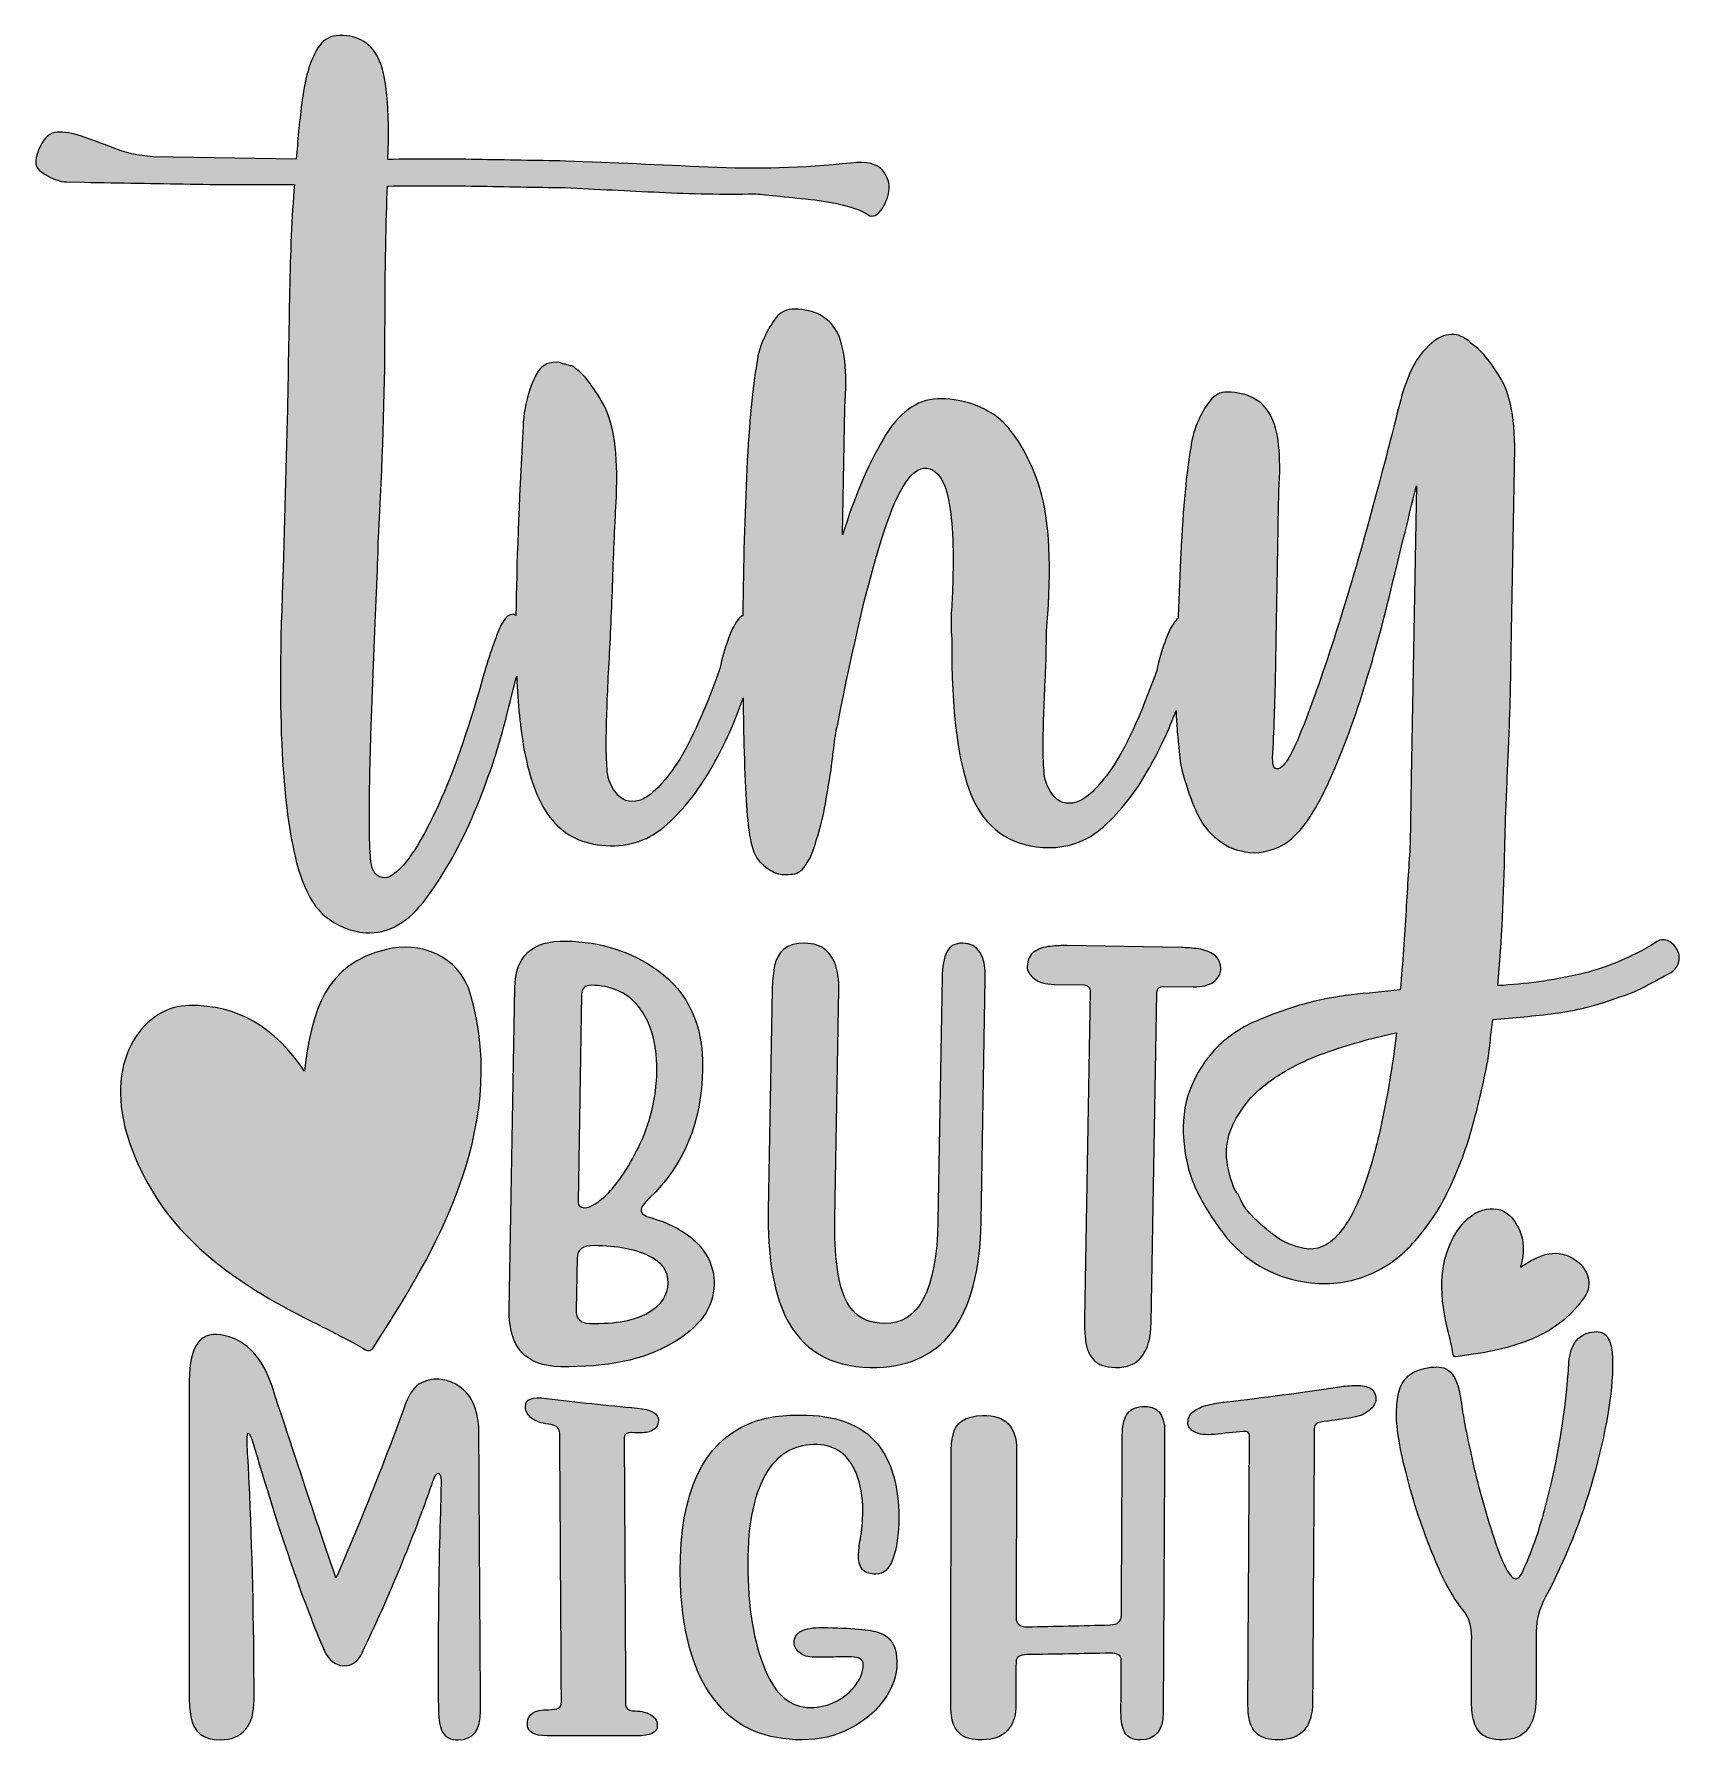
# Model space of a CAD drawing. Header units: inches. Extents: x 0.29 to 5.7, y -5.73 to -0.12.
import ezdxf

# ---------------------------------------------------------------- set-up
doc = ezdxf.new("R2010")
doc.units = ezdxf.units.IN
doc.header["$MEASUREMENT"] = 0
doc.layers.add('Layer 1', color=7, linetype='Continuous')

# ---------------------------------------------------------------- blocks, each defined once
blk = doc.blocks.new('block 2')
at = {"layer": 'Layer 1', "lineweight": 0}
for points, knots in [([(2.4449, -4.0725), (2.4117, -4.0455), (2.3696, -4.0247), (2.3183, -4.01), (2.295, -4.0036), (2.2835, -3.9956), (2.2836, -3.986), (2.2838, -3.9758), (2.293, -3.9619), (2.3113, -3.9442), (2.4247, -3.8371), (2.4829, -3.6958), (2.486, -3.5202), (2.4885, -3.3763), (2.4391, -3.2682), (2.3379, -3.1957), (2.2514, -3.1336), (2.151, -3.1016), (2.0365, -3.0996), (1.9262, -3.0977), (1.8702, -3.1488), (1.8684, -3.2531), (1.8684, -3.2531), (1.8499, -4.312), (1.8499, -4.312), (1.8478, -4.4349), (1.9039, -4.4973), (2.0184, -4.4993), (2.1706, -4.502), (2.2926, -4.4767), (2.3843, -4.4234), (2.4761, -4.3702), (2.5226, -4.3055), (2.524, -4.2294), (2.525, -4.1677), (2.4987, -4.1154), (2.4449, -4.0725)], [0, 0, 0, 0, 1, 1, 1, 2, 2, 2, 3, 3, 3, 4, 4, 4, 5, 5, 5, 6, 6, 6, 7, 7, 7, 8, 8, 8, 9, 9, 9, 10, 10, 10, 11, 11, 11, 12, 12, 12, 12]), ([(2.0883, -3.2741), (2.0887, -3.2549), (2.099, -3.2452), (2.1194, -3.2449), (2.1512, -3.2455), (2.1793, -3.2508), (2.2037, -3.2608), (2.2554, -3.2827), (2.2925, -3.3247), (2.3148, -3.3868), (2.3296, -3.429), (2.3366, -3.4756), (2.3357, -3.5265), (2.3341, -3.6158), (2.3132, -3.7012), (2.2728, -3.7826), (2.2417, -3.8444), (2.2099, -3.8923), (2.1772, -3.9262), (2.1445, -3.9601), (2.118, -3.9768), (2.0977, -3.9765), (2.0833, -3.9762), (2.0762, -3.9701), (2.0764, -3.9581), (2.0764, -3.9581), (2.0883, -3.2741), (2.0883, -3.2741)], [0, 0, 0, 0, 1, 1, 1, 2, 2, 2, 3, 3, 3, 4, 4, 4, 5, 5, 5, 6, 6, 6, 7, 7, 7, 8, 8, 8, 9, 9, 9, 9]), ([(2.3079, -4.3214), (2.2652, -4.3467), (2.201, -4.3586), (2.1153, -4.3571), (2.0847, -4.3566), (2.0697, -4.3417), (2.0702, -4.3123), (2.0702, -4.3123), (2.0732, -4.1424), (2.0732, -4.1424), (2.0737, -4.1142), (2.0925, -4.1005), (2.1296, -4.1011), (2.2051, -4.1024), (2.2648, -4.1135), (2.3084, -4.1344), (2.3521, -4.1552), (2.3736, -4.1851), (2.373, -4.2241), (2.3723, -4.2636), (2.3506, -4.2961), (2.3079, -4.3214)], [0, 0, 0, 0, 1, 1, 1, 2, 2, 2, 3, 3, 3, 4, 4, 4, 5, 5, 5, 6, 6, 6, 7, 7, 7, 7])]:
    blk.add_open_spline(points, degree=3, knots=knots, dxfattribs=at)
blk = doc.blocks.new('block 3')
at = {"layer": 'Layer 1', "lineweight": 0}
for points, knots in [([(5.6967, -3.1666), (5.6932, -3.1812), (5.6848, -3.1932), (5.6718, -3.2027), (5.6423, -3.2183), (5.6128, -3.234), (5.5834, -3.2498), (5.5539, -3.2655), (5.5228, -3.2779), (5.4903, -3.2871), (5.4249, -3.3118), (5.3582, -3.3285), (5.29, -3.3371), (5.2217, -3.3456), (5.1535, -3.3525), (5.0853, -3.3578), (5.0816, -3.3804), (5.0788, -3.4031), (5.0768, -3.4258), (5.0747, -3.4484), (5.0719, -3.4711), (5.0683, -3.4938), (5.054, -3.5681), (5.0365, -3.6423), (5.0158, -3.7166), (4.995, -3.7908), (4.9678, -3.8617), (4.9342, -3.9292), (4.9073, -3.9839), (4.8723, -4.0359), (4.8293, -4.0855), (4.7863, -4.135), (4.7354, -4.1722), (4.6766, -4.1972), (4.6178, -4.2221), (4.5544, -4.2307), (4.4864, -4.223), (4.3763, -4.2114), (4.2847, -4.1627), (4.2116, -4.0772), (4.1767, -4.0344), (4.1459, -3.9876), (4.1192, -3.9369), (4.0925, -3.8861), (4.0764, -3.8332), (4.0709, -3.778), (4.0536, -3.6576), (4.0862, -3.5512), (4.1689, -3.4586), (4.2086, -3.4171), (4.2537, -3.3854), (4.3044, -3.3637), (4.355, -3.3418), (4.4064, -3.3233), (4.4586, -3.308), (4.514, -3.2927), (4.5676, -3.2823), (4.6197, -3.2767), (4.6716, -3.2711), (4.7252, -3.2656), (4.7805, -3.2601), (4.7885, -3.1694), (4.7949, -3.0828), (4.7996, -3.0002), (4.8043, -2.9175), (4.8088, -2.8439), (4.8132, -2.779), (4.8132, -2.779), (4.8169, -2.5651), (4.8169, -2.5651), (4.8169, -2.5651), (4.8338, -1.6021), (4.8338, -1.6021), (4.8058, -1.7152), (4.7762, -1.8363), (4.7447, -1.9654), (4.7133, -2.0946), (4.6787, -2.2165), (4.6411, -2.3309), (4.6033, -2.4454), (4.5627, -2.5453), (4.519, -2.6304), (4.4754, -2.7156), (4.4291, -2.7691), (4.38, -2.7909), (4.3343, -2.8096), (4.2937, -2.8138), (4.2582, -2.8034), (4.2226, -2.7963), (4.1889, -2.7771), (4.1571, -2.7457), (4.1251, -2.7144), (4.097, -2.6563), (4.0725, -2.5715), (4.0633, -2.5454), (4.0572, -2.517), (4.0546, -2.4861), (4.0518, -2.4552), (4.0491, -2.4269), (4.0463, -2.4008), (4.0446, -2.3802), (4.0438, -2.3604), (4.0434, -2.3411), (4.0197, -2.4053), (3.9887, -2.4716), (3.9497, -2.5401), (3.9096, -2.6107), (3.8615, -2.6715), (3.8055, -2.7224), (3.7494, -2.7733), (3.6826, -2.7965), (3.6048, -2.7919), (3.4929, -2.7834), (3.4148, -2.727), (3.3705, -2.6224), (3.3262, -2.5178), (3.3045, -2.3456), (3.3054, -2.1056), (3.3027, -2.0731), (3.3025, -2.0415), (3.3047, -2.0107), (3.3068, -1.98), (3.3081, -1.9516), (3.3086, -1.9256), (3.3086, -1.9256), (3.3101, -1.8381), (3.3101, -1.8381), (3.3088, -1.7246), (3.2996, -1.6466), (3.2826, -1.6041), (3.2655, -1.5617), (3.2423, -1.5418), (3.2131, -1.5445), (3.1675, -1.5503), (3.1216, -1.6273), (3.0753, -1.7756), (3.0289, -1.924), (2.9807, -2.1275), (2.9308, -2.3861), (2.9274, -2.3957), (2.9238, -2.4151), (2.9201, -2.4443), (2.9163, -2.4734), (2.9125, -2.5042), (2.9087, -2.5365), (2.9014, -2.5818), (2.8942, -2.6238), (2.8871, -2.6626), (2.8799, -2.7014), (2.8712, -2.7353), (2.861, -2.7643), (2.8402, -2.8418), (2.8119, -2.8802), (2.7763, -2.8796), (2.7568, -2.8825), (2.7389, -2.8806), (2.7229, -2.8738), (2.7067, -2.867), (2.6907, -2.8554), (2.6748, -2.8389), (2.6588, -2.8224), (2.648, -2.7963), (2.6421, -2.7605), (2.6333, -2.7117), (2.6268, -2.6175), (2.6227, -2.478), (2.6211, -2.4209), (2.62, -2.3613), (2.6192, -2.3001), (2.616, -2.3093), (2.6126, -2.3188), (2.609, -2.3289), (2.5851, -2.395), (2.5531, -2.4634), (2.5129, -2.5339), (2.4728, -2.6046), (2.4247, -2.6654), (2.3687, -2.7163), (2.3126, -2.7672), (2.2458, -2.7904), (2.168, -2.7858), (2.0934, -2.7813), (2.0348, -2.7535), (1.9919, -2.7024), (1.949, -2.6514), (1.9179, -2.573), (1.8987, -2.4673), (1.8865, -2.4006), (1.8786, -2.321), (1.8746, -2.2286), (1.8661, -2.2617), (1.8538, -2.3101), (1.8375, -2.3749), (1.8131, -2.4718), (1.7789, -2.5726), (1.735, -2.6772), (1.6909, -2.7818), (1.6391, -2.8749), (1.5793, -2.9566), (1.5195, -3.0382), (1.4524, -3.0768), (1.378, -3.0723), (1.327, -3.0681), (1.2818, -3.0495), (1.2425, -3.0164), (1.2032, -2.9833), (1.1723, -2.9235), (1.1499, -2.8372), (1.1274, -2.7509), (1.1119, -2.6315), (1.1033, -2.4788), (1.0948, -2.3263), (1.096, -2.1253), (1.1068, -1.8757), (1.1068, -1.8757), (1.1202, -1.3846), (1.1202, -1.3846), (1.1229, -1.2322), (1.1253, -1.092), (1.1276, -0.9639), (1.1298, -0.8358), (1.1351, -0.7184), (1.1435, -0.6115), (1.0299, -0.6128), (0.9156, -0.6124), (0.8005, -0.6104), (0.6855, -0.6083), (0.5695, -0.6063), (0.4528, -0.6043), (0.4528, -0.6043), (0.3944, -0.6033), (0.3944, -0.6033), (0.3815, -0.603), (0.3718, -0.6013), (0.3653, -0.5979), (0.3428, -0.591), (0.3227, -0.5801), (0.3051, -0.5652), (0.2876, -0.5503), (0.2888, -0.5236), (0.3089, -0.485), (0.3224, -0.4561), (0.3406, -0.441), (0.3632, -0.4398), (0.386, -0.4386), (0.4127, -0.443), (0.4433, -0.4533), (0.474, -0.4636), (0.5085, -0.4763), (0.5472, -0.4916), (0.5859, -0.5069), (0.6295, -0.5166), (0.678, -0.5207), (0.678, -0.5207), (1.1498, -0.5289), (1.1498, -0.5289), (1.154, -0.4674), (1.1599, -0.4074), (1.1675, -0.3492), (1.1714, -0.3104), (1.1784, -0.2732), (1.1886, -0.2377), (1.1954, -0.2119), (1.2062, -0.1869), (1.221, -0.1628), (1.2357, -0.1388), (1.2559, -0.1254), (1.2814, -0.1225), (1.3453, -0.1172), (1.3912, -0.1415), (1.419, -0.1955), (1.4468, -0.2495), (1.4575, -0.3608), (1.4514, -0.5293), (1.5487, -0.5278), (1.646, -0.5278), (1.7433, -0.5295), (1.8405, -0.5312), (1.9378, -0.5329), (2.035, -0.5346), (2.1906, -0.5406), (2.3469, -0.5474), (2.5042, -0.555), (2.6613, -0.5626), (2.8179, -0.558), (2.9738, -0.5413), (3.0258, -0.5357), (3.0605, -0.5436), (3.078, -0.565), (3.0954, -0.5864), (3.1023, -0.6092), (3.0987, -0.6334), (3.095, -0.6577), (3.0857, -0.6794), (3.0708, -0.6986), (3.0559, -0.7178), (3.0404, -0.7208), (3.0244, -0.7076), (3.0084, -0.6975), (2.9834, -0.6882), (2.9495, -0.6795), (2.9156, -0.6708), (2.8793, -0.6645), (2.8404, -0.6606), (2.8015, -0.6567), (2.7643, -0.6528), (2.7287, -0.6489), (2.6931, -0.6451), (2.6688, -0.643), (2.6559, -0.6427), (2.552, -0.6442), (2.4483, -0.6424), (2.3446, -0.6373), (2.2409, -0.6323), (2.1372, -0.6272), (2.0335, -0.6221), (1.9363, -0.6205), (1.839, -0.6188), (1.7417, -0.6171), (1.6445, -0.6154), (1.5472, -0.6153), (1.4498, -0.6168), (1.4447, -0.727), (1.4419, -0.8867), (1.4415, -1.0959), (1.441, -1.305), (1.4339, -1.5311), (1.4199, -1.7741), (1.4192, -1.813), (1.4175, -1.8633), (1.4149, -1.9248), (1.4121, -1.9864), (1.4093, -2.0545), (1.4064, -2.129), (1.4035, -2.2036), (1.4005, -2.2797), (1.3976, -2.3575), (1.3945, -2.4353), (1.3925, -2.5074), (1.3914, -2.5739), (1.3902, -2.6404), (1.39, -2.6979), (1.3908, -2.7466), (1.3915, -2.7952), (1.3934, -2.8277), (1.3964, -2.844), (1.3991, -2.87), (1.411, -2.8855), (1.4321, -2.8908), (1.453, -2.896), (1.4801, -2.8779), (1.5133, -2.8363), (1.5464, -2.7947), (1.5849, -2.7249), (1.6288, -2.6267), (1.6726, -2.5285), (1.7206, -2.3875), (1.7724, -2.2035), (1.7828, -2.168), (1.793, -2.1374), (1.8032, -2.1116), (1.8101, -2.0891), (1.8186, -2.0689), (1.8286, -2.0512), (1.8386, -2.0336), (1.8501, -2.0249), (1.8631, -2.0251), (1.8665, -2.0258), (1.8692, -2.0273), (1.8722, -2.0285), (1.8741, -1.8627), (1.8816, -1.6615), (1.895, -1.4237), (1.8958, -1.3816), (1.9013, -1.3428), (1.9117, -1.3073), (1.9186, -1.2782), (1.9297, -1.2516), (1.9447, -1.2276), (1.9597, -1.2035), (1.9834, -1.1934), (2.0157, -1.1972), (2.0222, -1.2006), (2.0286, -1.2023), (2.0351, -1.2024), (2.0415, -1.2058), (2.0472, -1.2075), (2.052, -1.2076), (2.0569, -1.2076), (2.0625, -1.211), (2.0689, -1.2176), (2.0945, -1.2343), (2.1246, -1.2729), (2.1593, -1.3335), (2.1939, -1.3941), (2.2083, -1.4957), (2.2026, -1.6383), (2.1978, -1.7258), (2.1938, -1.8174), (2.1905, -1.9129), (2.1872, -2.0086), (2.1832, -2.0993), (2.1785, -2.1851), (2.1737, -2.271), (2.1708, -2.3455), (2.1697, -2.4088), (2.1686, -2.472), (2.1695, -2.5134), (2.1724, -2.5329), (2.172, -2.5589), (2.1812, -2.5849), (2.2002, -2.6112), (2.2192, -2.6375), (2.245, -2.646), (2.2776, -2.6369), (2.3102, -2.6277), (2.349, -2.5911), (2.3939, -2.527), (2.4388, -2.463), (2.4885, -2.3552), (2.543, -2.2037), (2.5501, -2.1681), (2.5588, -2.1375), (2.569, -2.1117), (2.5758, -2.0892), (2.5851, -2.069), (2.5968, -2.0514), (2.6044, -2.0398), (2.6117, -2.0324), (2.6185, -2.0285), (2.6185, -2.0266), (2.6185, -2.0249), (2.6185, -2.023), (2.6198, -1.8593), (2.6242, -1.7005), (2.6317, -1.5465), (2.6393, -1.3927), (2.6502, -1.2769), (2.6645, -1.1993), (2.6683, -1.167), (2.6769, -1.1379), (2.6904, -1.1122), (2.7005, -1.0897), (2.713, -1.0688), (2.728, -1.0496), (2.7429, -1.0304), (2.7633, -1.021), (2.7892, -1.0215), (2.8541, -1.0226), (2.8999, -1.047), (2.9266, -1.0944), (2.9533, -1.1419), (2.9624, -1.2256), (2.9539, -1.3454), (2.9539, -1.3454), (2.9466, -1.7636), (2.9466, -1.7636), (2.9846, -1.6411), (3.0289, -1.5364), (3.0794, -1.4498), (3.1299, -1.3631), (3.1895, -1.3187), (3.2582, -1.3167), (3.3333, -1.3148), (3.3999, -1.3354), (3.4579, -1.3785), (3.5062, -1.4183), (3.5484, -1.4847), (3.5843, -1.5778), (3.6202, -1.6708), (3.6333, -1.8097), (3.6236, -1.9944), (3.6197, -2.0332), (3.6174, -2.0705), (3.6168, -2.1062), (3.6162, -2.1419), (3.6156, -2.1726), (3.6152, -2.1985), (3.6104, -2.2828), (3.6076, -2.3558), (3.6065, -2.4173), (3.6054, -2.4789), (3.6063, -2.5195), (3.6092, -2.539), (3.6088, -2.565), (3.618, -2.591), (3.637, -2.6173), (3.6561, -2.6436), (3.6818, -2.6521), (3.7144, -2.643), (3.747, -2.6338), (3.7858, -2.5972), (3.8307, -2.5331), (3.8756, -2.4691), (3.9253, -2.3613), (3.9798, -2.2098), (3.9869, -2.1742), (3.9956, -2.1436), (4.0058, -2.1178), (4.0126, -2.0953), (4.0219, -2.0751), (4.0336, -2.0575), (4.0393, -2.0488), (4.0448, -2.0423), (4.0501, -2.0379), (4.0526, -1.9667), (4.0554, -1.8963), (4.0588, -1.827), (4.0664, -1.6714), (4.0773, -1.5549), (4.0916, -1.4773), (4.0954, -1.445), (4.104, -1.4143), (4.1176, -1.3853), (4.1277, -1.3628), (4.1402, -1.3419), (4.1551, -1.3227), (4.1701, -1.3035), (4.1888, -1.2941), (4.2116, -1.2945), (4.2796, -1.2957), (4.327, -1.3209), (4.3538, -1.37), (4.3804, -1.4191), (4.3895, -1.5019), (4.3811, -1.6186), (4.3805, -1.6477), (4.3798, -1.6932), (4.3787, -1.7547), (4.3776, -1.8164), (4.3764, -1.8869), (4.375, -1.9663), (4.3736, -2.0458), (4.3721, -2.1316), (4.3705, -2.224), (4.3689, -2.3164), (4.3656, -2.408), (4.3608, -2.4987), (4.3604, -2.5214), (4.3651, -2.5329), (4.3748, -2.533), (4.3942, -2.5366), (4.4217, -2.4933), (4.4573, -2.4031), (4.493, -2.313), (4.5305, -2.2058), (4.57, -2.0816), (4.6094, -1.9575), (4.6474, -1.8284), (4.6838, -1.6944), (4.7202, -1.5605), (4.7488, -1.4515), (4.7697, -1.3675), (4.7908, -1.2771), (4.8154, -1.2135), (4.8436, -1.1766), (4.8718, -1.1399), (4.8982, -1.1176), (4.9226, -1.1099), (4.9471, -1.1023), (4.9681, -1.1034), (4.9858, -1.1134), (5.0034, -1.1235), (5.0122, -1.1302), (5.0122, -1.1334), (5.0442, -1.1534), (5.0776, -1.1929), (5.1123, -1.2519), (5.1469, -1.3109), (5.1614, -1.4084), (5.1558, -1.5445), (5.1558, -1.5445), (5.1475, -2.0211), (5.1475, -2.0211), (5.1464, -2.086), (5.1452, -2.1541), (5.144, -2.2254), (5.1427, -2.2967), (5.1406, -2.3664), (5.1379, -2.4345), (5.135, -2.5025), (5.1323, -2.5674), (5.1296, -2.6289), (5.1269, -2.6905), (5.1251, -2.7456), (5.1243, -2.7942), (5.1217, -2.9466), (5.1142, -3.0972), (5.1018, -3.2462), (5.1926, -3.2413), (5.2813, -3.2291), (5.3676, -3.2095), (5.4538, -3.1899), (5.538, -3.1549), (5.6199, -3.1045), (5.633, -3.095), (5.6461, -3.0928), (5.659, -3.0979), (5.6718, -3.1029), (5.6822, -3.112), (5.6901, -3.1252), (5.698, -3.1382), (5.7001, -3.1521), (5.6967, -3.1666)], [0, 0, 0, 0, 1, 1, 1, 2, 2, 2, 3, 3, 3, 4, 4, 4, 5, 5, 5, 6, 6, 6, 7, 7, 7, 8, 8, 8, 9, 9, 9, 10, 10, 10, 11, 11, 11, 12, 12, 12, 13, 13, 13, 14, 14, 14, 15, 15, 15, 16, 16, 16, 17, 17, 17, 18, 18, 18, 19, 19, 19, 20, 20, 20, 21, 21, 21, 22, 22, 22, 23, 23, 23, 24, 24, 24, 25, 25, 25, 26, 26, 26, 27, 27, 27, 28, 28, 28, 29, 29, 29, 30, 30, 30, 31, 31, 31, 32, 32, 32, 33, 33, 33, 34, 34, 34, 35, 35, 35, 36, 36, 36, 37, 37, 37, 38, 38, 38, 39, 39, 39, 40, 40, 40, 41, 41, 41, 42, 42, 42, 43, 43, 43, 44, 44, 44, 45, 45, 45, 46, 46, 46, 47, 47, 47, 48, 48, 48, 49, 49, 49, 50, 50, 50, 51, 51, 51, 52, 52, 52, 53, 53, 53, 54, 54, 54, 55, 55, 55, 56, 56, 56, 57, 57, 57, 58, 58, 58, 59, 59, 59, 60, 60, 60, 61, 61, 61, 62, 62, 62, 63, 63, 63, 64, 64, 64, 65, 65, 65, 66, 66, 66, 67, 67, 67, 68, 68, 68, 69, 69, 69, 70, 70, 70, 71, 71, 71, 72, 72, 72, 73, 73, 73, 74, 74, 74, 75, 75, 75, 76, 76, 76, 77, 77, 77, 78, 78, 78, 79, 79, 79, 80, 80, 80, 81, 81, 81, 82, 82, 82, 83, 83, 83, 84, 84, 84, 85, 85, 85, 86, 86, 86, 87, 87, 87, 88, 88, 88, 89, 89, 89, 90, 90, 90, 91, 91, 91, 92, 92, 92, 93, 93, 93, 94, 94, 94, 95, 95, 95, 96, 96, 96, 97, 97, 97, 98, 98, 98, 99, 99, 99, 100, 100, 100, 101, 101, 101, 102, 102, 102, 103, 103, 103, 104, 104, 104, 105, 105, 105, 106, 106, 106, 107, 107, 107, 108, 108, 108, 109, 109, 109, 110, 110, 110, 111, 111, 111, 112, 112, 112, 113, 113, 113, 114, 114, 114, 115, 115, 115, 116, 116, 116, 117, 117, 117, 118, 118, 118, 119, 119, 119, 120, 120, 120, 121, 121, 121, 122, 122, 122, 123, 123, 123, 124, 124, 124, 125, 125, 125, 126, 126, 126, 127, 127, 127, 128, 128, 128, 129, 129, 129, 130, 130, 130, 131, 131, 131, 132, 132, 132, 133, 133, 133, 134, 134, 134, 135, 135, 135, 136, 136, 136, 137, 137, 137, 138, 138, 138, 139, 139, 139, 140, 140, 140, 141, 141, 141, 142, 142, 142, 143, 143, 143, 144, 144, 144, 145, 145, 145, 146, 146, 146, 147, 147, 147, 148, 148, 148, 149, 149, 149, 150, 150, 150, 151, 151, 151, 152, 152, 152, 153, 153, 153, 154, 154, 154, 155, 155, 155, 156, 156, 156, 157, 157, 157, 158, 158, 158, 159, 159, 159, 160, 160, 160, 161, 161, 161, 162, 162, 162, 163, 163, 163, 164, 164, 164, 165, 165, 165, 166, 166, 166, 167, 167, 167, 168, 168, 168, 169, 169, 169, 170, 170, 170, 171, 171, 171, 172, 172, 172, 173, 173, 173, 174, 174, 174, 175, 175, 175, 176, 176, 176, 177, 177, 177, 178, 178, 178, 179, 179, 179, 180, 180, 180, 181, 181, 181, 182, 182, 182, 183, 183, 183, 184, 184, 184, 185, 185, 185, 186, 186, 186, 187, 187, 187, 188, 188, 188, 189, 189, 189, 190, 190, 190, 191, 191, 191, 192, 192, 192, 193, 193, 193, 194, 194, 194, 195, 195, 195, 196, 196, 196, 197, 197, 197, 198, 198, 198, 199, 199, 199, 200, 200, 200, 201, 201, 201, 201]), ([(4.7683, -3.4009), (4.6967, -3.4159), (4.6225, -3.4365), (4.5459, -3.4627), (4.4692, -3.4889), (4.4029, -3.5226), (4.3471, -3.5639), (4.2912, -3.605), (4.2506, -3.6554), (4.2253, -3.715), (4.1999, -3.7745), (4.2043, -3.8435), (4.2387, -3.922), (4.2451, -3.9285), (4.2513, -3.9392), (4.2576, -3.9539), (4.2638, -3.9686), (4.2749, -3.9842), (4.2908, -4.0007), (4.3163, -4.0271), (4.3426, -4.0503), (4.3699, -4.0702), (4.397, -4.0901), (4.4284, -4.1036), (4.464, -4.1108), (4.506, -4.1179), (4.5436, -4.1024), (4.5767, -4.0641), (4.6098, -4.0257), (4.6383, -3.9727), (4.6622, -3.905), (4.6861, -3.8373), (4.7069, -3.7599), (4.7247, -3.6726), (4.7424, -3.5854), (4.7569, -3.4948), (4.7683, -3.4009)], [0, 0, 0, 0, 1, 1, 1, 2, 2, 2, 3, 3, 3, 4, 4, 4, 5, 5, 5, 6, 6, 6, 7, 7, 7, 8, 8, 8, 9, 9, 9, 10, 10, 10, 11, 11, 11, 12, 12, 12, 12])]:
    blk.add_open_spline(points, degree=3, knots=knots, dxfattribs=at)

msp = doc.modelspace()

# ---------------------------------------------------------------- hatches: boundary and pattern name
at = {"layer": 'Layer 1', "true_color": 0x131313}
h = msp.add_hatch(color=250, dxfattribs=at)
h.dxf.hatch_style = 2
edge = h.paths.add_edge_path()
edge.add_spline(control_points=[(1.7502, -4.7148), (1.7521, -5.02), (1.754, -5.3252), (1.7559, -5.6304), (1.7563, -5.6942), (1.7317, -5.7262), (1.6823, -5.7262), (1.6573, -5.7262), (1.6402, -5.7178), (1.6311, -5.7007), (1.622, -5.6837), (1.6173, -5.6596), (1.6172, -5.6286), (1.6156, -5.3627), (1.6173, -5.1622), (1.6223, -5.0277), (1.6248, -4.9594), (1.626, -4.9081), (1.6258, -4.8736), (1.6257, -4.8584), (1.6227, -4.8504), (1.6169, -4.8497), (1.6111, -4.849), (1.6042, -4.8604), (1.5962, -4.8839), (1.534, -5.065), (1.4573, -5.2491), (1.366, -5.4406), (1.3522, -5.4695), (1.3322, -5.4836), (1.3061, -5.4826), (1.2776, -5.4815), (1.2561, -5.4646), (1.2414, -5.4316), (1.1787, -5.2875), (1.1022, -5.0707), (1.0127, -4.7667), (1.0034, -4.7349), (0.9965, -4.7185), (0.9919, -4.7177), (0.9896, -4.7172), (0.9884, -4.7255), (0.9885, -4.7423), (0.9885, -4.762), (0.9891, -4.7789), (0.9903, -4.7931), (0.9915, -4.8074), (0.993, -4.836), (0.9948, -4.8788), (1.0051, -5.0974), (1.0105, -5.3351), (1.0111, -5.5936), (1.0112, -5.6367), (1.0019, -5.6694), (0.983, -5.6921), (0.9642, -5.7147), (0.9364, -5.7262), (0.8998, -5.7262), (0.8439, -5.7263), (0.8116, -5.7012), (0.8029, -5.6504), (0.7994, -5.6283), (0.7977, -5.6053), (0.7977, -5.5814), (0.7977, -5.2365), (0.7977, -4.8916), (0.7977, -4.5467), (0.7977, -4.4272), (0.8369, -4.3779), (0.9154, -4.3973), (0.9883, -4.4152), (1.0399, -4.4709), (1.0701, -4.5638), (1.1264, -4.7356), (1.1732, -4.8751), (1.21, -4.9866), (1.234, -5.0598), (1.2575, -5.1291), (1.2804, -5.1946), (1.3653, -4.9983), (1.4416, -4.808), (1.5095, -4.6205), (1.522, -4.586), (1.5393, -4.5633), (1.5612, -4.5524), (1.5832, -4.5415), (1.6049, -4.5379), (1.6264, -4.5414), (1.6746, -4.5492), (1.7087, -4.5731), (1.7287, -4.6129), (1.7428, -4.642), (1.75, -4.6758), (1.7502, -4.7148)], knot_values=[0, 0, 0, 0, 1, 1, 1, 2, 2, 2, 3, 3, 3, 4, 4, 4, 5, 5, 5, 6, 6, 6, 7, 7, 7, 8, 8, 8, 9, 9, 9, 10, 10, 10, 11, 11, 11, 12, 12, 12, 13, 13, 13, 14, 14, 14, 15, 15, 15, 16, 16, 16, 17, 17, 17, 18, 18, 18, 19, 19, 19, 20, 20, 20, 21, 21, 21, 22, 22, 22, 23, 23, 23, 24, 24, 24, 25, 25, 25, 26, 26, 26, 27, 27, 27, 28, 28, 28, 29, 29, 29, 30, 30, 30, 31, 31, 31, 31], degree=3, periodic=1)
edge = h.paths.add_edge_path()
edge.add_spline(control_points=[(2.2526, -4.7161), (2.2806, -4.7176), (2.2999, -4.7166), (2.3104, -4.7132), (2.3307, -4.7064), (2.3409, -4.6938), (2.3408, -4.6755), (2.3407, -4.653), (2.3172, -4.6398), (2.2705, -4.6355), (2.1712, -4.6264), (2.072, -4.6158), (1.9729, -4.6035), (1.9262, -4.5977), (1.903, -4.6064), (1.9032, -4.6299), (1.9033, -4.649), (1.9136, -4.6643), (1.934, -4.6755), (1.944, -4.6811), (1.962, -4.6859), (1.9883, -4.6898), (2.0069, -4.6929), (2.0163, -4.7023), (2.0164, -4.7183), (2.0182, -5.0132), (2.02, -5.308), (2.0218, -5.6029), (2.0218, -5.6116), (2.0187, -5.6178), (2.0123, -5.6216), (2.0059, -5.6254), (1.9949, -5.6272), (1.9792, -5.6271), (1.9326, -5.6265), (1.9095, -5.6424), (1.9097, -5.6748), (1.9098, -5.7003), (1.9314, -5.7131), (1.9745, -5.7131), (2.0722, -5.7132), (2.1699, -5.7134), (2.2676, -5.7135), (2.3141, -5.7135), (2.3373, -5.7023), (2.3372, -5.6797), (2.3371, -5.6619), (2.3272, -5.6484), (2.3074, -5.6393), (2.2974, -5.6346), (2.28, -5.6316), (2.2549, -5.6304), (2.2404, -5.6294), (2.2331, -5.6229), (2.233, -5.6111), (2.2314, -5.3184), (2.2298, -5.0258), (2.2281, -4.7332), (2.2281, -4.7213), (2.2362, -4.7157), (2.2526, -4.7161)], knot_values=[0, 0, 0, 0, 1, 1, 1, 2, 2, 2, 3, 3, 3, 4, 4, 4, 5, 5, 5, 6, 6, 6, 7, 7, 7, 8, 8, 8, 9, 9, 9, 10, 10, 10, 11, 11, 11, 12, 12, 12, 13, 13, 13, 14, 14, 14, 15, 15, 15, 16, 16, 16, 17, 17, 17, 18, 18, 18, 19, 19, 19, 20, 20, 20, 20], degree=3, periodic=1)
edge = h.paths.add_edge_path()
edge.add_spline(control_points=[(2.999, -5.1223), (2.999, -5.1446), (3.0046, -5.1604), (3.0157, -5.1696), (3.0245, -5.1774), (3.0379, -5.1813), (3.056, -5.1814), (3.0805, -5.1815), (3.0992, -5.1647), (3.112, -5.1311), (3.1249, -5.0974), (3.1313, -5.051), (3.1313, -4.9919), (3.1313, -4.8981), (3.1111, -4.8229), (3.0707, -4.7657), (3.0214, -4.6971), (2.9408, -4.6622), (2.8288, -4.6585), (2.7532, -4.656), (2.6903, -4.6649), (2.64, -4.6863), (2.4869, -4.7502), (2.4112, -4.9117), (2.4125, -5.1734), (2.4134, -5.3665), (2.4549, -5.5126), (2.5368, -5.6095), (2.6028, -5.6878), (2.6952, -5.7262), (2.8138, -5.7262), (2.8714, -5.7262), (2.9237, -5.7139), (2.9708, -5.6893), (3.0179, -5.6647), (3.0554, -5.633), (3.0833, -5.5941), (3.1112, -5.5552), (3.1252, -5.5142), (3.1252, -5.471), (3.1252, -5.4196), (3.106, -5.3873), (3.0675, -5.374), (3.0383, -5.3634), (2.9756, -5.358), (2.8794, -5.3571), (2.849, -5.3568), (2.826, -5.3606), (2.8103, -5.3684), (2.7946, -5.3762), (2.7868, -5.3893), (2.7868, -5.4076), (2.7868, -5.4186), (2.7927, -5.4292), (2.8044, -5.4393), (2.816, -5.4495), (2.8327, -5.4547), (2.8542, -5.4549), (2.8679, -5.4547), (2.8816, -5.4546), (2.8953, -5.4545), (2.9221, -5.4537), (2.9489, -5.4534), (2.9757, -5.4536), (3.0014, -5.4537), (3.0142, -5.4617), (3.0142, -5.4776), (3.0142, -5.5008), (3.0062, -5.5234), (2.9903, -5.5452), (2.9743, -5.567), (2.953, -5.5849), (2.9266, -5.599), (2.9001, -5.6131), (2.8712, -5.6201), (2.8397, -5.62), (2.7757, -5.6198), (2.7264, -5.5786), (2.6918, -5.496), (2.6542, -5.4065), (2.6351, -5.2903), (2.6346, -5.1484), (2.6342, -5.0124), (2.6563, -4.9098), (2.7011, -4.8408), (2.7395, -4.7817), (2.7939, -4.7536), (2.8642, -4.7555), (2.9233, -4.7571), (2.9659, -4.7887), (2.9917, -4.851), (3.0058, -4.8858), (3.0128, -4.9262), (3.0129, -4.9722), (3.0129, -5.0077), (3.0103, -5.0386), (3.0051, -5.065), (3.001, -5.0859), (2.999, -5.105), (2.999, -5.1223)], knot_values=[0, 0, 0, 0, 1, 1, 1, 2, 2, 2, 3, 3, 3, 4, 4, 4, 5, 5, 5, 6, 6, 6, 7, 7, 7, 8, 8, 8, 9, 9, 9, 10, 10, 10, 11, 11, 11, 12, 12, 12, 13, 13, 13, 14, 14, 14, 15, 15, 15, 16, 16, 16, 17, 17, 17, 18, 18, 18, 19, 19, 19, 20, 20, 20, 21, 21, 21, 22, 22, 22, 23, 23, 23, 24, 24, 24, 25, 25, 25, 26, 26, 26, 27, 27, 27, 28, 28, 28, 29, 29, 29, 30, 30, 30, 31, 31, 31, 32, 32, 32, 33, 33, 33, 33], degree=3, periodic=1)
edge = h.paths.add_edge_path()
edge.add_spline(control_points=[(3.9317, -4.6301), (3.9065, -4.6322), (3.8894, -4.6413), (3.8802, -4.6574), (3.8711, -4.6736), (3.8665, -4.6961), (3.8663, -4.725), (3.8654, -4.9222), (3.8644, -5.1193), (3.8635, -5.3164), (3.8634, -5.3369), (3.8511, -5.3475), (3.8266, -5.3482), (3.7354, -5.3507), (3.6442, -5.3528), (3.5529, -5.3545), (3.529, -5.3548), (3.5171, -5.3447), (3.5172, -5.3241), (3.5177, -5.1394), (3.5182, -4.9547), (3.5187, -4.77), (3.5188, -4.7347), (3.5098, -4.7072), (3.4917, -4.6875), (3.4736, -4.6678), (3.4452, -4.6587), (3.4065, -4.6598), (3.3502, -4.6614), (3.318, -4.6826), (3.3097, -4.7242), (3.3056, -4.7425), (3.3035, -4.7615), (3.3035, -4.7811), (3.3031, -5.0562), (3.3028, -5.3314), (3.3025, -5.6066), (3.3024, -5.6362), (3.3053, -5.6592), (3.3111, -5.6756), (3.3163, -5.6889), (3.3245, -5.6998), (3.3355, -5.7084), (3.3495, -5.7203), (3.3724, -5.7262), (3.4044, -5.7262), (3.4474, -5.7262), (3.4783, -5.7125), (3.497, -5.685), (3.5098, -5.6662), (3.5163, -5.6417), (3.5164, -5.6114), (3.5165, -5.5642), (3.5166, -5.517), (3.5168, -5.4698), (3.5168, -5.4542), (3.5288, -5.4463), (3.5527, -5.446), (3.6439, -5.4448), (3.735, -5.4431), (3.8262, -5.4411), (3.8507, -5.4406), (3.8629, -5.4485), (3.8628, -5.4649), (3.8625, -5.5221), (3.8622, -5.5793), (3.862, -5.6365), (3.8618, -5.665), (3.8662, -5.6871), (3.8752, -5.7027), (3.8841, -5.7184), (3.9011, -5.7262), (3.9261, -5.7262), (3.9755, -5.7263), (4.0004, -5.6961), (4.0007, -5.6356), (4.0024, -5.3284), (4.0041, -5.0213), (4.0057, -4.7142), (4.0061, -4.6537), (3.9813, -4.6258), (3.9317, -4.6301)], knot_values=[0, 0, 0, 0, 1, 1, 1, 2, 2, 2, 3, 3, 3, 4, 4, 4, 5, 5, 5, 6, 6, 6, 7, 7, 7, 8, 8, 8, 9, 9, 9, 10, 10, 10, 11, 11, 11, 12, 12, 12, 13, 13, 13, 14, 14, 14, 15, 15, 15, 16, 16, 16, 17, 17, 17, 18, 18, 18, 19, 19, 19, 20, 20, 20, 21, 21, 21, 22, 22, 22, 23, 23, 23, 24, 24, 24, 25, 25, 25, 26, 26, 26, 27, 27, 27, 27], degree=3, periodic=1)
edge = h.paths.add_edge_path()
edge.add_spline(control_points=[(4.6792, -4.5687), (4.665, -4.5623), (4.6481, -4.5597), (4.6284, -4.5608), (4.6087, -4.5619), (4.5907, -4.5637), (4.5744, -4.5662), (4.453, -4.5847), (4.3312, -4.6009), (4.2093, -4.6147), (4.193, -4.6166), (4.1749, -4.6196), (4.155, -4.6236), (4.1352, -4.6276), (4.1181, -4.6344), (4.1037, -4.6439), (4.0894, -4.6535), (4.0822, -4.667), (4.0821, -4.6846), (4.082, -4.696), (4.0894, -4.7057), (4.1042, -4.7139), (4.119, -4.722), (4.1407, -4.7247), (4.1693, -4.7219), (4.2011, -4.7188), (4.2329, -4.7155), (4.2647, -4.712), (4.2781, -4.7106), (4.2847, -4.7157), (4.2847, -4.7273), (4.2829, -5.0178), (4.2811, -5.3084), (4.2793, -5.5989), (4.2791, -5.6343), (4.2825, -5.6605), (4.2893, -5.6774), (4.2939, -5.689), (4.3011, -5.699), (4.3109, -5.7072), (4.3248, -5.7199), (4.348, -5.7262), (4.3806, -5.7262), (4.4545, -5.7264), (4.4917, -5.6848), (4.4922, -5.6016), (4.494, -5.3018), (4.4959, -5.0019), (4.4977, -4.702), (4.4978, -4.6901), (4.5048, -4.6832), (4.5188, -4.6814), (4.5502, -4.6772), (4.5816, -4.6729), (4.613, -4.6684), (4.6414, -4.6644), (4.6631, -4.6561), (4.6779, -4.6437), (4.6928, -4.6313), (4.7002, -4.6188), (4.7003, -4.6066), (4.7004, -4.5877), (4.6934, -4.575), (4.6792, -4.5687)], knot_values=[0, 0, 0, 0, 1, 1, 1, 2, 2, 2, 3, 3, 3, 4, 4, 4, 5, 5, 5, 6, 6, 6, 7, 7, 7, 8, 8, 8, 9, 9, 9, 10, 10, 10, 11, 11, 11, 12, 12, 12, 13, 13, 13, 14, 14, 14, 15, 15, 15, 16, 16, 16, 17, 17, 17, 18, 18, 18, 19, 19, 19, 20, 20, 20, 21, 21, 21, 21], degree=3, periodic=1)
edge = h.paths.add_edge_path()
edge.add_spline(control_points=[(5.4523, -4.3921), (5.4415, -4.3832), (5.4248, -4.3817), (5.4025, -4.3872), (5.3738, -4.3943), (5.354, -4.4134), (5.3431, -4.4443), (5.3385, -4.4578), (5.3358, -4.4708), (5.3353, -4.4834), (5.3258, -4.6412), (5.2994, -4.8044), (5.2557, -4.9682), (5.2359, -5.0428), (5.2117, -5.1111), (5.1831, -5.1728), (5.1761, -5.1879), (5.1686, -5.1957), (5.1605, -5.1964), (5.1414, -5.1982), (5.1155, -5.1471), (5.0829, -5.0456), (5.0566, -4.9646), (5.0342, -4.8825), (5.0158, -4.799), (4.9973, -4.7156), (4.9856, -4.6543), (4.9806, -4.6141), (4.9745, -4.5598), (4.9596, -4.5249), (4.936, -4.5094), (4.9211, -4.4995), (4.8991, -4.4975), (4.8702, -4.5029), (4.8384, -4.5089), (4.8153, -4.5197), (4.801, -4.5354), (4.7868, -4.5511), (4.7777, -4.5695), (4.7738, -4.5908), (4.7699, -4.6121), (4.7679, -4.6338), (4.7678, -4.656), (4.7675, -4.703), (4.7796, -4.7725), (4.804, -4.866), (4.8284, -4.9596), (4.8596, -5.0508), (4.8974, -5.1405), (4.9254, -5.2074), (4.9553, -5.2605), (4.9871, -5.2994), (5.0061, -5.3227), (5.0156, -5.3527), (5.0154, -5.3892), (5.0151, -5.4546), (5.0149, -5.52), (5.0146, -5.5854), (5.0145, -5.6091), (5.0161, -5.6315), (5.0195, -5.653), (5.0229, -5.6744), (5.0317, -5.6919), (5.0459, -5.7056), (5.0601, -5.7193), (5.0835, -5.7262), (5.116, -5.7262), (5.1899, -5.7264), (5.227, -5.68), (5.2272, -5.587), (5.2274, -5.5147), (5.2276, -5.4425), (5.2278, -5.3702), (5.2279, -5.3313), (5.2378, -5.294), (5.2576, -5.2578), (5.3239, -5.1333), (5.376, -5.0028), (5.4142, -4.8686), (5.4575, -4.7146), (5.479, -4.5854), (5.479, -4.4866), (5.479, -4.4674), (5.4772, -4.449), (5.4738, -4.4315), (5.4704, -4.4141), (5.4632, -4.4009), (5.4523, -4.3921)], knot_values=[0, 0, 0, 0, 1, 1, 1, 2, 2, 2, 3, 3, 3, 4, 4, 4, 5, 5, 5, 6, 6, 6, 7, 7, 7, 8, 8, 8, 9, 9, 9, 10, 10, 10, 11, 11, 11, 12, 12, 12, 13, 13, 13, 14, 14, 14, 15, 15, 15, 16, 16, 16, 17, 17, 17, 18, 18, 18, 19, 19, 19, 20, 20, 20, 21, 21, 21, 22, 22, 22, 23, 23, 23, 24, 24, 24, 25, 25, 25, 26, 26, 26, 27, 27, 27, 28, 28, 28, 29, 29, 29, 29], degree=3, periodic=1)
edge = h.paths.add_edge_path()
edge.add_spline(control_points=[(5.6967, -3.1666), (5.6932, -3.1812), (5.6848, -3.1932), (5.6718, -3.2027), (5.6423, -3.2183), (5.6128, -3.234), (5.5834, -3.2498), (5.5539, -3.2655), (5.5228, -3.2779), (5.4903, -3.2871), (5.4249, -3.3118), (5.3582, -3.3285), (5.29, -3.3371), (5.2217, -3.3456), (5.1535, -3.3525), (5.0853, -3.3578), (5.0816, -3.3804), (5.0788, -3.4031), (5.0768, -3.4258), (5.0747, -3.4484), (5.0719, -3.4711), (5.0683, -3.4938), (5.054, -3.5681), (5.0365, -3.6423), (5.0158, -3.7166), (4.995, -3.7908), (4.9678, -3.8617), (4.9342, -3.9292), (4.9073, -3.9839), (4.8723, -4.0359), (4.8293, -4.0855), (4.7863, -4.135), (4.7354, -4.1722), (4.6766, -4.1972), (4.6178, -4.2221), (4.5544, -4.2307), (4.4864, -4.223), (4.3763, -4.2114), (4.2847, -4.1627), (4.2116, -4.0772), (4.1767, -4.0344), (4.1459, -3.9876), (4.1192, -3.9369), (4.0925, -3.8861), (4.0764, -3.8332), (4.0709, -3.778), (4.0536, -3.6576), (4.0862, -3.5512), (4.1689, -3.4586), (4.2086, -3.4171), (4.2537, -3.3854), (4.3044, -3.3637), (4.355, -3.3418), (4.4064, -3.3233), (4.4586, -3.308), (4.514, -3.2927), (4.5676, -3.2823), (4.6197, -3.2767), (4.6716, -3.2711), (4.7252, -3.2656), (4.7805, -3.2601), (4.7885, -3.1694), (4.7949, -3.0828), (4.7996, -3.0002), (4.8043, -2.9175), (4.8088, -2.8439), (4.8132, -2.779), (4.8132, -2.779), (4.8169, -2.5651), (4.8169, -2.5651), (4.8169, -2.5651), (4.8338, -1.6021), (4.8338, -1.6021), (4.8058, -1.7152), (4.7762, -1.8363), (4.7447, -1.9654), (4.7133, -2.0946), (4.6787, -2.2165), (4.6411, -2.3309), (4.6033, -2.4454), (4.5627, -2.5453), (4.519, -2.6304), (4.4754, -2.7156), (4.4291, -2.7691), (4.38, -2.7909), (4.3343, -2.8096), (4.2937, -2.8138), (4.2582, -2.8034), (4.2226, -2.7963), (4.1889, -2.7771), (4.1571, -2.7457), (4.1251, -2.7144), (4.097, -2.6563), (4.0725, -2.5715), (4.0633, -2.5454), (4.0572, -2.517), (4.0546, -2.4861), (4.0518, -2.4552), (4.0491, -2.4269), (4.0463, -2.4008), (4.0446, -2.3802), (4.0438, -2.3604), (4.0434, -2.3411), (4.0197, -2.4053), (3.9887, -2.4716), (3.9497, -2.5401), (3.9096, -2.6107), (3.8615, -2.6715), (3.8055, -2.7224), (3.7494, -2.7733), (3.6826, -2.7965), (3.6048, -2.7919), (3.4929, -2.7834), (3.4148, -2.727), (3.3705, -2.6224), (3.3262, -2.5178), (3.3045, -2.3456), (3.3054, -2.1056), (3.3027, -2.0731), (3.3025, -2.0415), (3.3047, -2.0107), (3.3068, -1.98), (3.3081, -1.9516), (3.3086, -1.9256), (3.3086, -1.9256), (3.3101, -1.8381), (3.3101, -1.8381), (3.3088, -1.7246), (3.2996, -1.6466), (3.2826, -1.6041), (3.2655, -1.5617), (3.2423, -1.5418), (3.2131, -1.5445), (3.1675, -1.5503), (3.1216, -1.6273), (3.0753, -1.7756), (3.0289, -1.924), (2.9807, -2.1275), (2.9308, -2.3861), (2.9274, -2.3957), (2.9238, -2.4151), (2.9201, -2.4443), (2.9163, -2.4734), (2.9125, -2.5042), (2.9087, -2.5365), (2.9014, -2.5818), (2.8942, -2.6238), (2.8871, -2.6626), (2.8799, -2.7014), (2.8712, -2.7353), (2.861, -2.7643), (2.8402, -2.8418), (2.8119, -2.8802), (2.7763, -2.8796), (2.7568, -2.8825), (2.7389, -2.8806), (2.7229, -2.8738), (2.7067, -2.867), (2.6907, -2.8554), (2.6748, -2.8389), (2.6588, -2.8224), (2.648, -2.7963), (2.6421, -2.7605), (2.6333, -2.7117), (2.6268, -2.6175), (2.6227, -2.478), (2.6211, -2.4209), (2.62, -2.3613), (2.6192, -2.3001), (2.616, -2.3093), (2.6126, -2.3188), (2.609, -2.3289), (2.5851, -2.395), (2.5531, -2.4634), (2.5129, -2.5339), (2.4728, -2.6046), (2.4247, -2.6654), (2.3687, -2.7163), (2.3126, -2.7672), (2.2458, -2.7904), (2.168, -2.7858), (2.0934, -2.7813), (2.0348, -2.7535), (1.9919, -2.7024), (1.949, -2.6514), (1.9179, -2.573), (1.8987, -2.4673), (1.8865, -2.4006), (1.8786, -2.321), (1.8746, -2.2286), (1.8661, -2.2617), (1.8538, -2.3101), (1.8375, -2.3749), (1.8131, -2.4718), (1.7789, -2.5726), (1.735, -2.6772), (1.6909, -2.7818), (1.6391, -2.8749), (1.5793, -2.9566), (1.5195, -3.0382), (1.4524, -3.0768), (1.378, -3.0723), (1.327, -3.0681), (1.2818, -3.0495), (1.2425, -3.0164), (1.2032, -2.9833), (1.1723, -2.9235), (1.1499, -2.8372), (1.1274, -2.7509), (1.1119, -2.6315), (1.1033, -2.4788), (1.0948, -2.3263), (1.096, -2.1253), (1.1068, -1.8757), (1.1068, -1.8757), (1.1202, -1.3846), (1.1202, -1.3846), (1.1229, -1.2322), (1.1253, -1.092), (1.1276, -0.9639), (1.1298, -0.8358), (1.1351, -0.7184), (1.1435, -0.6115), (1.0299, -0.6128), (0.9156, -0.6124), (0.8005, -0.6104), (0.6855, -0.6083), (0.5695, -0.6063), (0.4528, -0.6043), (0.4528, -0.6043), (0.3944, -0.6033), (0.3944, -0.6033), (0.3815, -0.603), (0.3718, -0.6013), (0.3653, -0.5979), (0.3428, -0.591), (0.3227, -0.5801), (0.3051, -0.5652), (0.2876, -0.5503), (0.2888, -0.5236), (0.3089, -0.485), (0.3224, -0.4561), (0.3406, -0.441), (0.3632, -0.4398), (0.386, -0.4386), (0.4127, -0.443), (0.4433, -0.4533), (0.474, -0.4636), (0.5085, -0.4763), (0.5472, -0.4916), (0.5859, -0.5069), (0.6295, -0.5166), (0.678, -0.5207), (0.678, -0.5207), (1.1498, -0.5289), (1.1498, -0.5289), (1.154, -0.4674), (1.1599, -0.4074), (1.1675, -0.3492), (1.1714, -0.3104), (1.1784, -0.2732), (1.1886, -0.2377), (1.1954, -0.2119), (1.2062, -0.1869), (1.221, -0.1628), (1.2357, -0.1388), (1.2559, -0.1254), (1.2814, -0.1225), (1.3453, -0.1172), (1.3912, -0.1415), (1.419, -0.1955), (1.4468, -0.2495), (1.4575, -0.3608), (1.4514, -0.5293), (1.5487, -0.5278), (1.646, -0.5278), (1.7433, -0.5295), (1.8405, -0.5312), (1.9378, -0.5329), (2.035, -0.5346), (2.1906, -0.5406), (2.3469, -0.5474), (2.5042, -0.555), (2.6613, -0.5626), (2.8179, -0.558), (2.9738, -0.5413), (3.0258, -0.5357), (3.0605, -0.5436), (3.078, -0.565), (3.0954, -0.5864), (3.1023, -0.6092), (3.0987, -0.6334), (3.095, -0.6577), (3.0857, -0.6794), (3.0708, -0.6986), (3.0559, -0.7178), (3.0404, -0.7208), (3.0244, -0.7076), (3.0084, -0.6975), (2.9834, -0.6882), (2.9495, -0.6795), (2.9156, -0.6708), (2.8793, -0.6645), (2.8404, -0.6606), (2.8015, -0.6567), (2.7643, -0.6528), (2.7287, -0.6489), (2.6931, -0.6451), (2.6688, -0.643), (2.6559, -0.6427), (2.552, -0.6442), (2.4483, -0.6424), (2.3446, -0.6373), (2.2409, -0.6323), (2.1372, -0.6272), (2.0335, -0.6221), (1.9363, -0.6205), (1.839, -0.6188), (1.7417, -0.6171), (1.6445, -0.6154), (1.5472, -0.6153), (1.4498, -0.6168), (1.4447, -0.727), (1.4419, -0.8867), (1.4415, -1.0959), (1.441, -1.305), (1.4339, -1.5311), (1.4199, -1.7741), (1.4192, -1.813), (1.4175, -1.8633), (1.4149, -1.9248), (1.4121, -1.9864), (1.4093, -2.0545), (1.4064, -2.129), (1.4035, -2.2036), (1.4005, -2.2797), (1.3976, -2.3575), (1.3945, -2.4353), (1.3925, -2.5074), (1.3914, -2.5739), (1.3902, -2.6404), (1.39, -2.6979), (1.3908, -2.7466), (1.3915, -2.7952), (1.3934, -2.8277), (1.3964, -2.844), (1.3991, -2.87), (1.411, -2.8855), (1.4321, -2.8908), (1.453, -2.896), (1.4801, -2.8779), (1.5133, -2.8363), (1.5464, -2.7947), (1.5849, -2.7249), (1.6288, -2.6267), (1.6726, -2.5285), (1.7206, -2.3875), (1.7724, -2.2035), (1.7828, -2.168), (1.793, -2.1374), (1.8032, -2.1116), (1.8101, -2.0891), (1.8186, -2.0689), (1.8286, -2.0512), (1.8386, -2.0336), (1.8501, -2.0249), (1.8631, -2.0251), (1.8665, -2.0258), (1.8692, -2.0273), (1.8722, -2.0285), (1.8741, -1.8627), (1.8816, -1.6615), (1.895, -1.4237), (1.8958, -1.3816), (1.9013, -1.3428), (1.9117, -1.3073), (1.9186, -1.2782), (1.9297, -1.2516), (1.9447, -1.2276), (1.9597, -1.2035), (1.9834, -1.1934), (2.0157, -1.1972), (2.0222, -1.2006), (2.0286, -1.2023), (2.0351, -1.2024), (2.0415, -1.2058), (2.0472, -1.2075), (2.052, -1.2076), (2.0569, -1.2076), (2.0625, -1.211), (2.0689, -1.2176), (2.0945, -1.2343), (2.1246, -1.2729), (2.1593, -1.3335), (2.1939, -1.3941), (2.2083, -1.4957), (2.2026, -1.6383), (2.1978, -1.7258), (2.1938, -1.8174), (2.1905, -1.9129), (2.1872, -2.0086), (2.1832, -2.0993), (2.1785, -2.1851), (2.1737, -2.271), (2.1708, -2.3455), (2.1697, -2.4088), (2.1686, -2.472), (2.1695, -2.5134), (2.1724, -2.5329), (2.172, -2.5589), (2.1812, -2.5849), (2.2002, -2.6112), (2.2192, -2.6375), (2.245, -2.646), (2.2776, -2.6369), (2.3102, -2.6277), (2.349, -2.5911), (2.3939, -2.527), (2.4388, -2.463), (2.4885, -2.3552), (2.543, -2.2037), (2.5501, -2.1681), (2.5588, -2.1375), (2.569, -2.1117), (2.5758, -2.0892), (2.5851, -2.069), (2.5968, -2.0514), (2.6044, -2.0398), (2.6117, -2.0324), (2.6185, -2.0285), (2.6185, -2.0266), (2.6185, -2.0249), (2.6185, -2.023), (2.6198, -1.8593), (2.6242, -1.7005), (2.6317, -1.5465), (2.6393, -1.3927), (2.6502, -1.2769), (2.6645, -1.1993), (2.6683, -1.167), (2.6769, -1.1379), (2.6904, -1.1122), (2.7005, -1.0897), (2.713, -1.0688), (2.728, -1.0496), (2.7429, -1.0304), (2.7633, -1.021), (2.7892, -1.0215), (2.8541, -1.0226), (2.8999, -1.047), (2.9266, -1.0944), (2.9533, -1.1419), (2.9624, -1.2256), (2.9539, -1.3454), (2.9539, -1.3454), (2.9466, -1.7636), (2.9466, -1.7636), (2.9846, -1.6411), (3.0289, -1.5364), (3.0794, -1.4498), (3.1299, -1.3631), (3.1895, -1.3187), (3.2582, -1.3167), (3.3333, -1.3148), (3.3999, -1.3354), (3.4579, -1.3785), (3.5062, -1.4183), (3.5484, -1.4847), (3.5843, -1.5778), (3.6202, -1.6708), (3.6333, -1.8097), (3.6236, -1.9944), (3.6197, -2.0332), (3.6174, -2.0705), (3.6168, -2.1062), (3.6162, -2.1419), (3.6156, -2.1726), (3.6152, -2.1985), (3.6104, -2.2828), (3.6076, -2.3558), (3.6065, -2.4173), (3.6054, -2.4789), (3.6063, -2.5195), (3.6092, -2.539), (3.6088, -2.565), (3.618, -2.591), (3.637, -2.6173), (3.6561, -2.6436), (3.6818, -2.6521), (3.7144, -2.643), (3.747, -2.6338), (3.7858, -2.5972), (3.8307, -2.5331), (3.8756, -2.4691), (3.9253, -2.3613), (3.9798, -2.2098), (3.9869, -2.1742), (3.9956, -2.1436), (4.0058, -2.1178), (4.0126, -2.0953), (4.0219, -2.0751), (4.0336, -2.0575), (4.0393, -2.0488), (4.0448, -2.0423), (4.0501, -2.0379), (4.0526, -1.9667), (4.0554, -1.8963), (4.0588, -1.827), (4.0664, -1.6714), (4.0773, -1.5549), (4.0916, -1.4773), (4.0954, -1.445), (4.104, -1.4143), (4.1176, -1.3853), (4.1277, -1.3628), (4.1402, -1.3419), (4.1551, -1.3227), (4.1701, -1.3035), (4.1888, -1.2941), (4.2116, -1.2945), (4.2796, -1.2957), (4.327, -1.3209), (4.3538, -1.37), (4.3804, -1.4191), (4.3895, -1.5019), (4.3811, -1.6186), (4.3805, -1.6477), (4.3798, -1.6932), (4.3787, -1.7547), (4.3776, -1.8164), (4.3764, -1.8869), (4.375, -1.9663), (4.3736, -2.0458), (4.3721, -2.1316), (4.3705, -2.224), (4.3689, -2.3164), (4.3656, -2.408), (4.3608, -2.4987), (4.3604, -2.5214), (4.3651, -2.5329), (4.3748, -2.533), (4.3942, -2.5366), (4.4217, -2.4933), (4.4573, -2.4031), (4.493, -2.313), (4.5305, -2.2058), (4.57, -2.0816), (4.6094, -1.9575), (4.6474, -1.8284), (4.6838, -1.6944), (4.7202, -1.5605), (4.7488, -1.4515), (4.7697, -1.3675), (4.7908, -1.2771), (4.8154, -1.2135), (4.8436, -1.1766), (4.8718, -1.1399), (4.8982, -1.1176), (4.9226, -1.1099), (4.9471, -1.1023), (4.9681, -1.1034), (4.9858, -1.1134), (5.0034, -1.1235), (5.0122, -1.1302), (5.0122, -1.1334), (5.0442, -1.1534), (5.0776, -1.1929), (5.1123, -1.2519), (5.1469, -1.3109), (5.1614, -1.4084), (5.1558, -1.5445), (5.1558, -1.5445), (5.1475, -2.0211), (5.1475, -2.0211), (5.1464, -2.086), (5.1452, -2.1541), (5.144, -2.2254), (5.1427, -2.2967), (5.1406, -2.3664), (5.1379, -2.4345), (5.135, -2.5025), (5.1323, -2.5674), (5.1296, -2.6289), (5.1269, -2.6905), (5.1251, -2.7456), (5.1243, -2.7942), (5.1217, -2.9466), (5.1142, -3.0972), (5.1018, -3.2462), (5.1926, -3.2413), (5.2813, -3.2291), (5.3676, -3.2095), (5.4538, -3.1899), (5.538, -3.1549), (5.6199, -3.1045), (5.633, -3.095), (5.6461, -3.0928), (5.659, -3.0979), (5.6718, -3.1029), (5.6822, -3.112), (5.6901, -3.1252), (5.698, -3.1382), (5.7001, -3.1521), (5.6967, -3.1666)], knot_values=[0, 0, 0, 0, 1, 1, 1, 2, 2, 2, 3, 3, 3, 4, 4, 4, 5, 5, 5, 6, 6, 6, 7, 7, 7, 8, 8, 8, 9, 9, 9, 10, 10, 10, 11, 11, 11, 12, 12, 12, 13, 13, 13, 14, 14, 14, 15, 15, 15, 16, 16, 16, 17, 17, 17, 18, 18, 18, 19, 19, 19, 20, 20, 20, 21, 21, 21, 22, 22, 22, 23, 23, 23, 24, 24, 24, 25, 25, 25, 26, 26, 26, 27, 27, 27, 28, 28, 28, 29, 29, 29, 30, 30, 30, 31, 31, 31, 32, 32, 32, 33, 33, 33, 34, 34, 34, 35, 35, 35, 36, 36, 36, 37, 37, 37, 38, 38, 38, 39, 39, 39, 40, 40, 40, 41, 41, 41, 42, 42, 42, 43, 43, 43, 44, 44, 44, 45, 45, 45, 46, 46, 46, 47, 47, 47, 48, 48, 48, 49, 49, 49, 50, 50, 50, 51, 51, 51, 52, 52, 52, 53, 53, 53, 54, 54, 54, 55, 55, 55, 56, 56, 56, 57, 57, 57, 58, 58, 58, 59, 59, 59, 60, 60, 60, 61, 61, 61, 62, 62, 62, 63, 63, 63, 64, 64, 64, 65, 65, 65, 66, 66, 66, 67, 67, 67, 68, 68, 68, 69, 69, 69, 70, 70, 70, 71, 71, 71, 72, 72, 72, 73, 73, 73, 74, 74, 74, 75, 75, 75, 76, 76, 76, 77, 77, 77, 78, 78, 78, 79, 79, 79, 80, 80, 80, 81, 81, 81, 82, 82, 82, 83, 83, 83, 84, 84, 84, 85, 85, 85, 86, 86, 86, 87, 87, 87, 88, 88, 88, 89, 89, 89, 90, 90, 90, 91, 91, 91, 92, 92, 92, 93, 93, 93, 94, 94, 94, 95, 95, 95, 96, 96, 96, 97, 97, 97, 98, 98, 98, 99, 99, 99, 100, 100, 100, 101, 101, 101, 102, 102, 102, 103, 103, 103, 104, 104, 104, 105, 105, 105, 106, 106, 106, 107, 107, 107, 108, 108, 108, 109, 109, 109, 110, 110, 110, 111, 111, 111, 112, 112, 112, 113, 113, 113, 114, 114, 114, 115, 115, 115, 116, 116, 116, 117, 117, 117, 118, 118, 118, 119, 119, 119, 120, 120, 120, 121, 121, 121, 122, 122, 122, 123, 123, 123, 124, 124, 124, 125, 125, 125, 126, 126, 126, 127, 127, 127, 128, 128, 128, 129, 129, 129, 130, 130, 130, 131, 131, 131, 132, 132, 132, 133, 133, 133, 134, 134, 134, 135, 135, 135, 136, 136, 136, 137, 137, 137, 138, 138, 138, 139, 139, 139, 140, 140, 140, 141, 141, 141, 142, 142, 142, 143, 143, 143, 144, 144, 144, 145, 145, 145, 146, 146, 146, 147, 147, 147, 148, 148, 148, 149, 149, 149, 150, 150, 150, 151, 151, 151, 152, 152, 152, 153, 153, 153, 154, 154, 154, 155, 155, 155, 156, 156, 156, 157, 157, 157, 158, 158, 158, 159, 159, 159, 160, 160, 160, 161, 161, 161, 162, 162, 162, 163, 163, 163, 164, 164, 164, 165, 165, 165, 166, 166, 166, 167, 167, 167, 168, 168, 168, 169, 169, 169, 170, 170, 170, 171, 171, 171, 172, 172, 172, 173, 173, 173, 174, 174, 174, 175, 175, 175, 176, 176, 176, 177, 177, 177, 178, 178, 178, 179, 179, 179, 180, 180, 180, 181, 181, 181, 182, 182, 182, 183, 183, 183, 184, 184, 184, 185, 185, 185, 186, 186, 186, 187, 187, 187, 188, 188, 188, 189, 189, 189, 190, 190, 190, 191, 191, 191, 192, 192, 192, 193, 193, 193, 194, 194, 194, 195, 195, 195, 196, 196, 196, 197, 197, 197, 198, 198, 198, 199, 199, 199, 200, 200, 200, 201, 201, 201, 201], degree=3, periodic=1)
edge = h.paths.add_edge_path()
edge.add_spline(control_points=[(4.7683, -3.4009), (4.6967, -3.4159), (4.6225, -3.4365), (4.5459, -3.4627), (4.4692, -3.4889), (4.4029, -3.5226), (4.3471, -3.5639), (4.2912, -3.605), (4.2506, -3.6554), (4.2253, -3.715), (4.1999, -3.7745), (4.2043, -3.8435), (4.2387, -3.922), (4.2451, -3.9285), (4.2513, -3.9392), (4.2576, -3.9539), (4.2638, -3.9686), (4.2749, -3.9842), (4.2908, -4.0007), (4.3163, -4.0271), (4.3426, -4.0503), (4.3699, -4.0702), (4.397, -4.0901), (4.4284, -4.1036), (4.464, -4.1108), (4.506, -4.1179), (4.5436, -4.1024), (4.5767, -4.0641), (4.6098, -4.0257), (4.6383, -3.9727), (4.6622, -3.905), (4.6861, -3.8373), (4.7069, -3.7599), (4.7247, -3.6726), (4.7424, -3.5854), (4.7569, -3.4948), (4.7683, -3.4009)], knot_values=[0, 0, 0, 0, 1, 1, 1, 2, 2, 2, 3, 3, 3, 4, 4, 4, 5, 5, 5, 6, 6, 6, 7, 7, 7, 8, 8, 8, 9, 9, 9, 10, 10, 10, 11, 11, 11, 12, 12, 12, 12], degree=3, periodic=1)
edge = h.paths.add_edge_path()
edge.add_spline(control_points=[(5.1449, -4.0068), (5.108, -3.9642), (5.0244, -3.9663), (4.9685, -4.0517), (4.888, -4.1746), (4.9207, -4.3105), (4.9423, -4.4005), (4.9478, -4.4233), (4.9525, -4.4431), (4.9549, -4.4597), (4.9552, -4.4621), (4.9565, -4.4641), (4.9582, -4.4652), (4.9597, -4.4662), (4.9616, -4.4666), (4.9636, -4.4663), (4.9636, -4.4663), (4.9852, -4.4633), (4.9852, -4.4633), (5.0903, -4.4488), (5.2859, -4.4219), (5.3858, -4.2718), (5.4169, -4.2251), (5.3948, -4.1769), (5.3612, -4.1518), (5.2971, -4.1048), (5.2408, -4.1288), (5.1755, -4.1722), (5.1945, -4.107), (5.1844, -4.0526), (5.1449, -4.0068)], knot_values=[0, 0, 0, 0, 1, 1, 1, 2, 2, 2, 3, 3, 3, 4, 4, 4, 5, 5, 5, 6, 6, 6, 7, 7, 7, 8, 8, 8, 9, 9, 9, 10, 10, 10, 10], degree=3, periodic=1)
at = {"layer": 'Layer 1', "true_color": 0xb19952}
h = msp.add_hatch(color=55, dxfattribs=at)
h.dxf.hatch_style = 2
edge = h.paths.add_edge_path()
edge.add_spline(control_points=[(2.4449, -4.0725), (2.4117, -4.0455), (2.3696, -4.0247), (2.3183, -4.01), (2.295, -4.0036), (2.2835, -3.9956), (2.2836, -3.986), (2.2838, -3.9758), (2.293, -3.9619), (2.3113, -3.9442), (2.4247, -3.8371), (2.4829, -3.6958), (2.486, -3.5202), (2.4885, -3.3763), (2.4391, -3.2682), (2.3379, -3.1957), (2.2514, -3.1336), (2.151, -3.1016), (2.0365, -3.0996), (1.9262, -3.0977), (1.8702, -3.1488), (1.8684, -3.2531), (1.8684, -3.2531), (1.8499, -4.312), (1.8499, -4.312), (1.8478, -4.4349), (1.9039, -4.4973), (2.0184, -4.4993), (2.1706, -4.502), (2.2926, -4.4767), (2.3843, -4.4234), (2.4761, -4.3702), (2.5226, -4.3055), (2.524, -4.2294), (2.525, -4.1677), (2.4987, -4.1154), (2.4449, -4.0725)], knot_values=[0, 0, 0, 0, 1, 1, 1, 2, 2, 2, 3, 3, 3, 4, 4, 4, 5, 5, 5, 6, 6, 6, 7, 7, 7, 8, 8, 8, 9, 9, 9, 10, 10, 10, 11, 11, 11, 12, 12, 12, 12], degree=3, periodic=1)
edge = h.paths.add_edge_path()
edge.add_spline(control_points=[(2.0883, -3.2741), (2.0887, -3.2549), (2.099, -3.2452), (2.1194, -3.2449), (2.1512, -3.2455), (2.1793, -3.2508), (2.2037, -3.2608), (2.2554, -3.2827), (2.2925, -3.3247), (2.3148, -3.3868), (2.3296, -3.429), (2.3366, -3.4756), (2.3357, -3.5265), (2.3341, -3.6158), (2.3132, -3.7012), (2.2728, -3.7826), (2.2417, -3.8444), (2.2099, -3.8923), (2.1772, -3.9262), (2.1445, -3.9601), (2.118, -3.9768), (2.0977, -3.9765), (2.0833, -3.9762), (2.0762, -3.9701), (2.0764, -3.9581), (2.0764, -3.9581), (2.0883, -3.2741), (2.0883, -3.2741)], knot_values=[0, 0, 0, 0, 1, 1, 1, 2, 2, 2, 3, 3, 3, 4, 4, 4, 5, 5, 5, 6, 6, 6, 7, 7, 7, 8, 8, 8, 9, 9, 9, 9], degree=3, periodic=1)
edge = h.paths.add_edge_path()
edge.add_spline(control_points=[(2.3079, -4.3214), (2.2652, -4.3467), (2.201, -4.3586), (2.1153, -4.3571), (2.0847, -4.3566), (2.0697, -4.3417), (2.0702, -4.3123), (2.0702, -4.3123), (2.0732, -4.1424), (2.0732, -4.1424), (2.0737, -4.1142), (2.0925, -4.1005), (2.1296, -4.1011), (2.2051, -4.1024), (2.2648, -4.1135), (2.3084, -4.1344), (2.3521, -4.1552), (2.3736, -4.1851), (2.373, -4.2241), (2.3723, -4.2636), (2.3506, -4.2961), (2.3079, -4.3214)], knot_values=[0, 0, 0, 0, 1, 1, 1, 2, 2, 2, 3, 3, 3, 4, 4, 4, 5, 5, 5, 6, 6, 6, 7, 7, 7, 7], degree=3, periodic=1)
edge = h.paths.add_edge_path()
edge.add_spline(control_points=[(3.4159, -3.2231), (3.4159, -3.2231), (3.402, -4.0214), (3.402, -4.0214), (3.3963, -4.3456), (3.2748, -4.5056), (3.0375, -4.5015), (2.9045, -4.4992), (2.8114, -4.443), (2.7581, -4.3329), (2.7182, -4.2495), (2.6996, -4.1329), (2.7022, -3.9831), (2.7022, -3.9831), (2.7148, -3.2613), (2.7148, -3.2613), (2.7152, -3.2355), (2.7175, -3.2107), (2.7215, -3.1867), (2.7308, -3.1324), (2.7643, -3.1057), (2.8218, -3.1067), (2.8517, -3.1072), (2.875, -3.1148), (2.8915, -3.1295), (2.921, -3.1558), (2.9353, -3.1986), (2.9342, -3.2579), (2.9342, -3.2579), (2.9211, -4.0103), (2.9211, -4.0103), (2.92, -4.0714), (2.9224, -4.1251), (2.9282, -4.1714), (2.9361, -4.2356), (2.9532, -4.2833), (2.9797, -4.3143), (3.0037, -4.3423), (3.0386, -4.3567), (3.0841, -4.3575), (3.1974, -4.3595), (3.256, -4.2472), (3.2599, -4.0207), (3.2599, -4.0207), (3.2739, -3.2207), (3.2739, -3.2207), (3.2745, -3.1835), (3.2797, -3.1551), (3.2893, -3.1355), (3.299, -3.1159), (3.3164, -3.1063), (3.3415, -3.1067), (3.3925, -3.1076), (3.4172, -3.1464), (3.4159, -3.2231)], knot_values=[0, 0, 0, 0, 1, 1, 1, 2, 2, 2, 3, 3, 3, 4, 4, 4, 5, 5, 5, 6, 6, 6, 7, 7, 7, 8, 8, 8, 9, 9, 9, 10, 10, 10, 11, 11, 11, 12, 12, 12, 13, 13, 13, 14, 14, 14, 15, 15, 15, 16, 16, 16, 17, 17, 17, 18, 18, 18, 18], degree=3, periodic=1)
edge = h.paths.add_edge_path()
edge.add_spline(control_points=[(4.1901, -3.1942), (4.1899, -3.2086), (4.182, -3.2217), (4.1665, -3.2334), (4.151, -3.2451), (4.1286, -3.2507), (4.0993, -3.2502), (4.0993, -3.2502), (4.0022, -3.2485), (4.0022, -3.2485), (3.9878, -3.2483), (3.9805, -3.2553), (3.9802, -3.2697), (3.9802, -3.2697), (3.9613, -4.3538), (3.9613, -4.3538), (3.9596, -4.4539), (3.9206, -4.5033), (3.8445, -4.5019), (3.8109, -4.5013), (3.7871, -4.4931), (3.773, -4.4773), (3.763, -4.4669), (3.7557, -4.4545), (3.7512, -4.4401), (3.7444, -4.419), (3.7413, -4.3865), (3.7421, -4.3428), (3.7421, -4.3428), (3.7609, -3.2659), (3.7609, -3.2659), (3.7611, -3.2515), (3.7544, -3.2442), (3.7406, -3.2439), (3.7406, -3.2439), (3.6426, -3.2422), (3.6426, -3.2422), (3.6132, -3.2417), (3.591, -3.2353), (3.576, -3.2231), (3.5609, -3.2108), (3.5535, -3.1975), (3.5537, -3.1831), (3.5541, -3.161), (3.5617, -3.1449), (3.5766, -3.135), (3.5915, -3.1251), (3.6091, -3.1191), (3.6295, -3.117), (3.6499, -3.115), (3.6685, -3.1141), (3.6853, -3.1144), (3.6853, -3.1144), (4.0611, -3.121), (4.0611, -3.121), (4.0778, -3.1213), (4.0964, -3.1228), (4.1167, -3.1255), (4.137, -3.1283), (4.1545, -3.1349), (4.169, -3.1453), (4.1835, -3.1558), (4.1905, -3.1721), (4.1901, -3.1942)], knot_values=[0, 0, 0, 0, 1, 1, 1, 2, 2, 2, 3, 3, 3, 4, 4, 4, 5, 5, 5, 6, 6, 6, 7, 7, 7, 8, 8, 8, 9, 9, 9, 10, 10, 10, 11, 11, 11, 12, 12, 12, 13, 13, 13, 14, 14, 14, 15, 15, 15, 16, 16, 16, 17, 17, 17, 18, 18, 18, 19, 19, 19, 20, 20, 20, 21, 21, 21, 21], degree=3, periodic=1)
edge = h.paths.add_edge_path()
edge.add_spline(control_points=[(1.7243, -3.2786), (1.8538, -3.7266), (1.5801, -4.1577), (1.4331, -4.3892), (1.4331, -4.3892), (1.403, -4.4369), (1.403, -4.4369), (1.4002, -4.4414), (1.3963, -4.4443), (1.3919, -4.4456), (1.3867, -4.4472), (1.3807, -4.4464), (1.3753, -4.443), (1.3386, -4.42), (1.2917, -4.3963), (1.2375, -4.369), (1.0238, -4.2614), (0.701, -4.0987), (0.5929, -3.7347), (0.5178, -3.4816), (0.6532, -3.313), (0.799, -3.3114), (0.9554, -3.3101), (1.0794, -3.3809), (1.1765, -3.5275), (1.1999, -3.3259), (1.2467, -3.1748), (1.4463, -3.1268), (1.552, -3.1024), (1.6841, -3.1394), (1.7243, -3.2786)], knot_values=[0, 0, 0, 0, 1, 1, 1, 2, 2, 2, 3, 3, 3, 4, 4, 4, 5, 5, 5, 6, 6, 6, 7, 7, 7, 8, 8, 8, 9, 9, 9, 10, 10, 10, 10], degree=3, periodic=1)

# ---------------------------------------------------------------- linework, layer by layer
at = {"layer": 'Layer 1', "lineweight": 0}
for points, knots in [([(1.7243, -3.2786), (1.8538, -3.7266), (1.5801, -4.1577), (1.4331, -4.3892), (1.4331, -4.3892), (1.403, -4.4369), (1.403, -4.4369), (1.4002, -4.4414), (1.3963, -4.4443), (1.3919, -4.4456), (1.3867, -4.4472), (1.3807, -4.4464), (1.3753, -4.443), (1.3386, -4.42), (1.2917, -4.3963), (1.2375, -4.369), (1.0238, -4.2614), (0.701, -4.0987), (0.5929, -3.7347), (0.5178, -3.4816), (0.6532, -3.313), (0.799, -3.3114), (0.9554, -3.3101), (1.0794, -3.3809), (1.1765, -3.5275), (1.1999, -3.3259), (1.2467, -3.1748), (1.4463, -3.1268), (1.552, -3.1024), (1.6841, -3.1394), (1.7243, -3.2786)], [0, 0, 0, 0, 1, 1, 1, 2, 2, 2, 3, 3, 3, 4, 4, 4, 5, 5, 5, 6, 6, 6, 7, 7, 7, 8, 8, 8, 9, 9, 9, 10, 10, 10, 10]), ([(3.4159, -3.2231), (3.4159, -3.2231), (3.402, -4.0214), (3.402, -4.0214), (3.3963, -4.3456), (3.2748, -4.5056), (3.0375, -4.5015), (2.9045, -4.4992), (2.8114, -4.443), (2.7581, -4.3329), (2.7182, -4.2495), (2.6996, -4.1329), (2.7022, -3.9831), (2.7022, -3.9831), (2.7148, -3.2613), (2.7148, -3.2613), (2.7152, -3.2355), (2.7175, -3.2107), (2.7215, -3.1867), (2.7308, -3.1324), (2.7643, -3.1057), (2.8218, -3.1067), (2.8517, -3.1072), (2.875, -3.1148), (2.8915, -3.1295), (2.921, -3.1558), (2.9353, -3.1986), (2.9342, -3.2579), (2.9342, -3.2579), (2.9211, -4.0103), (2.9211, -4.0103), (2.92, -4.0714), (2.9224, -4.1251), (2.9282, -4.1714), (2.9361, -4.2356), (2.9532, -4.2833), (2.9797, -4.3143), (3.0037, -4.3423), (3.0386, -4.3567), (3.0841, -4.3575), (3.1974, -4.3595), (3.256, -4.2472), (3.2599, -4.0207), (3.2599, -4.0207), (3.2739, -3.2207), (3.2739, -3.2207), (3.2745, -3.1835), (3.2797, -3.1551), (3.2893, -3.1355), (3.299, -3.1159), (3.3164, -3.1063), (3.3415, -3.1067), (3.3925, -3.1076), (3.4172, -3.1464), (3.4159, -3.2231)], [0, 0, 0, 0, 1, 1, 1, 2, 2, 2, 3, 3, 3, 4, 4, 4, 5, 5, 5, 6, 6, 6, 7, 7, 7, 8, 8, 8, 9, 9, 9, 10, 10, 10, 11, 11, 11, 12, 12, 12, 13, 13, 13, 14, 14, 14, 15, 15, 15, 16, 16, 16, 17, 17, 17, 18, 18, 18, 18]), ([(4.1901, -3.1942), (4.1899, -3.2086), (4.182, -3.2217), (4.1665, -3.2334), (4.151, -3.2451), (4.1286, -3.2507), (4.0993, -3.2502), (4.0993, -3.2502), (4.0022, -3.2485), (4.0022, -3.2485), (3.9878, -3.2483), (3.9805, -3.2553), (3.9802, -3.2697), (3.9802, -3.2697), (3.9613, -4.3538), (3.9613, -4.3538), (3.9596, -4.4539), (3.9206, -4.5033), (3.8445, -4.5019), (3.8109, -4.5013), (3.7871, -4.4931), (3.773, -4.4773), (3.763, -4.4669), (3.7557, -4.4545), (3.7512, -4.4401), (3.7444, -4.419), (3.7413, -4.3865), (3.7421, -4.3428), (3.7421, -4.3428), (3.7609, -3.2659), (3.7609, -3.2659), (3.7611, -3.2515), (3.7544, -3.2442), (3.7406, -3.2439), (3.7406, -3.2439), (3.6426, -3.2422), (3.6426, -3.2422), (3.6132, -3.2417), (3.591, -3.2353), (3.576, -3.2231), (3.5609, -3.2108), (3.5535, -3.1975), (3.5537, -3.1831), (3.5541, -3.161), (3.5617, -3.1449), (3.5766, -3.135), (3.5915, -3.1251), (3.6091, -3.1191), (3.6295, -3.117), (3.6499, -3.115), (3.6685, -3.1141), (3.6853, -3.1144), (3.6853, -3.1144), (4.0611, -3.121), (4.0611, -3.121), (4.0778, -3.1213), (4.0964, -3.1228), (4.1167, -3.1255), (4.137, -3.1283), (4.1545, -3.1349), (4.169, -3.1453), (4.1835, -3.1558), (4.1905, -3.1721), (4.1901, -3.1942)], [0, 0, 0, 0, 1, 1, 1, 2, 2, 2, 3, 3, 3, 4, 4, 4, 5, 5, 5, 6, 6, 6, 7, 7, 7, 8, 8, 8, 9, 9, 9, 10, 10, 10, 11, 11, 11, 12, 12, 12, 13, 13, 13, 14, 14, 14, 15, 15, 15, 16, 16, 16, 17, 17, 17, 18, 18, 18, 19, 19, 19, 20, 20, 20, 21, 21, 21, 21]), ([(5.1449, -4.0068), (5.108, -3.9642), (5.0244, -3.9663), (4.9685, -4.0517), (4.888, -4.1746), (4.9207, -4.3105), (4.9423, -4.4005), (4.9478, -4.4233), (4.9525, -4.4431), (4.9549, -4.4597), (4.9552, -4.4621), (4.9565, -4.4641), (4.9582, -4.4652), (4.9597, -4.4662), (4.9616, -4.4666), (4.9636, -4.4663), (4.9636, -4.4663), (4.9852, -4.4633), (4.9852, -4.4633), (5.0903, -4.4488), (5.2859, -4.4219), (5.3858, -4.2718), (5.4169, -4.2251), (5.3948, -4.1769), (5.3612, -4.1518), (5.2971, -4.1048), (5.2408, -4.1288), (5.1755, -4.1722), (5.1945, -4.107), (5.1844, -4.0526), (5.1449, -4.0068)], [0, 0, 0, 0, 1, 1, 1, 2, 2, 2, 3, 3, 3, 4, 4, 4, 5, 5, 5, 6, 6, 6, 7, 7, 7, 8, 8, 8, 9, 9, 9, 10, 10, 10, 10]), ([(1.7502, -4.7148), (1.7521, -5.02), (1.754, -5.3252), (1.7559, -5.6304), (1.7563, -5.6942), (1.7317, -5.7262), (1.6823, -5.7262), (1.6573, -5.7262), (1.6402, -5.7178), (1.6311, -5.7007), (1.622, -5.6837), (1.6173, -5.6596), (1.6172, -5.6286), (1.6156, -5.3627), (1.6173, -5.1622), (1.6223, -5.0277), (1.6248, -4.9594), (1.626, -4.9081), (1.6258, -4.8736), (1.6257, -4.8584), (1.6227, -4.8504), (1.6169, -4.8497), (1.6111, -4.849), (1.6042, -4.8604), (1.5962, -4.8839), (1.534, -5.065), (1.4573, -5.2491), (1.366, -5.4406), (1.3522, -5.4695), (1.3322, -5.4836), (1.3061, -5.4826), (1.2776, -5.4815), (1.2561, -5.4646), (1.2414, -5.4316), (1.1787, -5.2875), (1.1022, -5.0707), (1.0127, -4.7667), (1.0034, -4.7349), (0.9965, -4.7185), (0.9919, -4.7177), (0.9896, -4.7172), (0.9884, -4.7255), (0.9885, -4.7423), (0.9885, -4.762), (0.9891, -4.7789), (0.9903, -4.7931), (0.9915, -4.8074), (0.993, -4.836), (0.9948, -4.8788), (1.0051, -5.0974), (1.0105, -5.3351), (1.0111, -5.5936), (1.0112, -5.6367), (1.0019, -5.6694), (0.983, -5.6921), (0.9642, -5.7147), (0.9364, -5.7262), (0.8998, -5.7262), (0.8439, -5.7263), (0.8116, -5.7012), (0.8029, -5.6504), (0.7994, -5.6283), (0.7977, -5.6053), (0.7977, -5.5814), (0.7977, -5.2365), (0.7977, -4.8916), (0.7977, -4.5467), (0.7977, -4.4272), (0.8369, -4.3779), (0.9154, -4.3973), (0.9883, -4.4152), (1.0399, -4.4709), (1.0701, -4.5638), (1.1264, -4.7356), (1.1732, -4.8751), (1.21, -4.9866), (1.234, -5.0598), (1.2575, -5.1291), (1.2804, -5.1946), (1.3653, -4.9983), (1.4416, -4.808), (1.5095, -4.6205), (1.522, -4.586), (1.5393, -4.5633), (1.5612, -4.5524), (1.5832, -4.5415), (1.6049, -4.5379), (1.6264, -4.5414), (1.6746, -4.5492), (1.7087, -4.5731), (1.7287, -4.6129), (1.7428, -4.642), (1.75, -4.6758), (1.7502, -4.7148)], [0, 0, 0, 0, 1, 1, 1, 2, 2, 2, 3, 3, 3, 4, 4, 4, 5, 5, 5, 6, 6, 6, 7, 7, 7, 8, 8, 8, 9, 9, 9, 10, 10, 10, 11, 11, 11, 12, 12, 12, 13, 13, 13, 14, 14, 14, 15, 15, 15, 16, 16, 16, 17, 17, 17, 18, 18, 18, 19, 19, 19, 20, 20, 20, 21, 21, 21, 22, 22, 22, 23, 23, 23, 24, 24, 24, 25, 25, 25, 26, 26, 26, 27, 27, 27, 28, 28, 28, 29, 29, 29, 30, 30, 30, 31, 31, 31, 31]), ([(5.4523, -4.3921), (5.4415, -4.3832), (5.4248, -4.3817), (5.4025, -4.3872), (5.3738, -4.3943), (5.354, -4.4134), (5.3431, -4.4443), (5.3385, -4.4578), (5.3358, -4.4708), (5.3353, -4.4834), (5.3258, -4.6412), (5.2994, -4.8044), (5.2557, -4.9682), (5.2359, -5.0428), (5.2117, -5.1111), (5.1831, -5.1728), (5.1761, -5.1879), (5.1686, -5.1957), (5.1605, -5.1964), (5.1414, -5.1982), (5.1155, -5.1471), (5.0829, -5.0456), (5.0566, -4.9646), (5.0342, -4.8825), (5.0158, -4.799), (4.9973, -4.7156), (4.9856, -4.6543), (4.9806, -4.6141), (4.9745, -4.5598), (4.9596, -4.5249), (4.936, -4.5094), (4.9211, -4.4995), (4.8991, -4.4975), (4.8702, -4.5029), (4.8384, -4.5089), (4.8153, -4.5197), (4.801, -4.5354), (4.7868, -4.5511), (4.7777, -4.5695), (4.7738, -4.5908), (4.7699, -4.6121), (4.7679, -4.6338), (4.7678, -4.656), (4.7675, -4.703), (4.7796, -4.7725), (4.804, -4.866), (4.8284, -4.9596), (4.8596, -5.0508), (4.8974, -5.1405), (4.9254, -5.2074), (4.9553, -5.2605), (4.9871, -5.2994), (5.0061, -5.3227), (5.0156, -5.3527), (5.0154, -5.3892), (5.0151, -5.4546), (5.0149, -5.52), (5.0146, -5.5854), (5.0145, -5.6091), (5.0161, -5.6315), (5.0195, -5.653), (5.0229, -5.6744), (5.0317, -5.6919), (5.0459, -5.7056), (5.0601, -5.7193), (5.0835, -5.7262), (5.116, -5.7262), (5.1899, -5.7264), (5.227, -5.68), (5.2272, -5.587), (5.2274, -5.5147), (5.2276, -5.4425), (5.2278, -5.3702), (5.2279, -5.3313), (5.2378, -5.294), (5.2576, -5.2578), (5.3239, -5.1333), (5.376, -5.0028), (5.4142, -4.8686), (5.4575, -4.7146), (5.479, -4.5854), (5.479, -4.4866), (5.479, -4.4674), (5.4772, -4.449), (5.4738, -4.4315), (5.4704, -4.4141), (5.4632, -4.4009), (5.4523, -4.3921)], [0, 0, 0, 0, 1, 1, 1, 2, 2, 2, 3, 3, 3, 4, 4, 4, 5, 5, 5, 6, 6, 6, 7, 7, 7, 8, 8, 8, 9, 9, 9, 10, 10, 10, 11, 11, 11, 12, 12, 12, 13, 13, 13, 14, 14, 14, 15, 15, 15, 16, 16, 16, 17, 17, 17, 18, 18, 18, 19, 19, 19, 20, 20, 20, 21, 21, 21, 22, 22, 22, 23, 23, 23, 24, 24, 24, 25, 25, 25, 26, 26, 26, 27, 27, 27, 28, 28, 28, 29, 29, 29, 29]), ([(2.2526, -4.7161), (2.2806, -4.7176), (2.2999, -4.7166), (2.3104, -4.7132), (2.3307, -4.7064), (2.3409, -4.6938), (2.3408, -4.6755), (2.3407, -4.653), (2.3172, -4.6398), (2.2705, -4.6355), (2.1712, -4.6264), (2.072, -4.6158), (1.9729, -4.6035), (1.9262, -4.5977), (1.903, -4.6064), (1.9032, -4.6299), (1.9033, -4.649), (1.9136, -4.6643), (1.934, -4.6755), (1.944, -4.6811), (1.962, -4.6859), (1.9883, -4.6898), (2.0069, -4.6929), (2.0163, -4.7023), (2.0164, -4.7183), (2.0182, -5.0132), (2.02, -5.308), (2.0218, -5.6029), (2.0218, -5.6116), (2.0187, -5.6178), (2.0123, -5.6216), (2.0059, -5.6254), (1.9949, -5.6272), (1.9792, -5.6271), (1.9326, -5.6265), (1.9095, -5.6424), (1.9097, -5.6748), (1.9098, -5.7003), (1.9314, -5.7131), (1.9745, -5.7131), (2.0722, -5.7132), (2.1699, -5.7134), (2.2676, -5.7135), (2.3141, -5.7135), (2.3373, -5.7023), (2.3372, -5.6797), (2.3371, -5.6619), (2.3272, -5.6484), (2.3074, -5.6393), (2.2974, -5.6346), (2.28, -5.6316), (2.2549, -5.6304), (2.2404, -5.6294), (2.2331, -5.6229), (2.233, -5.6111), (2.2314, -5.3184), (2.2298, -5.0258), (2.2281, -4.7332), (2.2281, -4.7213), (2.2362, -4.7157), (2.2526, -4.7161)], [0, 0, 0, 0, 1, 1, 1, 2, 2, 2, 3, 3, 3, 4, 4, 4, 5, 5, 5, 6, 6, 6, 7, 7, 7, 8, 8, 8, 9, 9, 9, 10, 10, 10, 11, 11, 11, 12, 12, 12, 13, 13, 13, 14, 14, 14, 15, 15, 15, 16, 16, 16, 17, 17, 17, 18, 18, 18, 19, 19, 19, 20, 20, 20, 20]), ([(4.6792, -4.5687), (4.665, -4.5623), (4.6481, -4.5597), (4.6284, -4.5608), (4.6087, -4.5619), (4.5907, -4.5637), (4.5744, -4.5662), (4.453, -4.5847), (4.3312, -4.6009), (4.2093, -4.6147), (4.193, -4.6166), (4.1749, -4.6196), (4.155, -4.6236), (4.1352, -4.6276), (4.1181, -4.6344), (4.1037, -4.6439), (4.0894, -4.6535), (4.0822, -4.667), (4.0821, -4.6846), (4.082, -4.696), (4.0894, -4.7057), (4.1042, -4.7139), (4.119, -4.722), (4.1407, -4.7247), (4.1693, -4.7219), (4.2011, -4.7188), (4.2329, -4.7155), (4.2647, -4.712), (4.2781, -4.7106), (4.2847, -4.7157), (4.2847, -4.7273), (4.2829, -5.0178), (4.2811, -5.3084), (4.2793, -5.5989), (4.2791, -5.6343), (4.2825, -5.6605), (4.2893, -5.6774), (4.2939, -5.689), (4.3011, -5.699), (4.3109, -5.7072), (4.3248, -5.7199), (4.348, -5.7262), (4.3806, -5.7262), (4.4545, -5.7264), (4.4917, -5.6848), (4.4922, -5.6016), (4.494, -5.3018), (4.4959, -5.0019), (4.4977, -4.702), (4.4978, -4.6901), (4.5048, -4.6832), (4.5188, -4.6814), (4.5502, -4.6772), (4.5816, -4.6729), (4.613, -4.6684), (4.6414, -4.6644), (4.6631, -4.6561), (4.6779, -4.6437), (4.6928, -4.6313), (4.7002, -4.6188), (4.7003, -4.6066), (4.7004, -4.5877), (4.6934, -4.575), (4.6792, -4.5687)], [0, 0, 0, 0, 1, 1, 1, 2, 2, 2, 3, 3, 3, 4, 4, 4, 5, 5, 5, 6, 6, 6, 7, 7, 7, 8, 8, 8, 9, 9, 9, 10, 10, 10, 11, 11, 11, 12, 12, 12, 13, 13, 13, 14, 14, 14, 15, 15, 15, 16, 16, 16, 17, 17, 17, 18, 18, 18, 19, 19, 19, 20, 20, 20, 21, 21, 21, 21]), ([(3.9317, -4.6301), (3.9065, -4.6322), (3.8894, -4.6413), (3.8802, -4.6574), (3.8711, -4.6736), (3.8665, -4.6961), (3.8663, -4.725), (3.8654, -4.9222), (3.8644, -5.1193), (3.8635, -5.3164), (3.8634, -5.3369), (3.8511, -5.3475), (3.8266, -5.3482), (3.7354, -5.3507), (3.6442, -5.3528), (3.5529, -5.3545), (3.529, -5.3548), (3.5171, -5.3447), (3.5172, -5.3241), (3.5177, -5.1394), (3.5182, -4.9547), (3.5187, -4.77), (3.5188, -4.7347), (3.5098, -4.7072), (3.4917, -4.6875), (3.4736, -4.6678), (3.4452, -4.6587), (3.4065, -4.6598), (3.3502, -4.6614), (3.318, -4.6826), (3.3097, -4.7242), (3.3056, -4.7425), (3.3035, -4.7615), (3.3035, -4.7811), (3.3031, -5.0562), (3.3028, -5.3314), (3.3025, -5.6066), (3.3024, -5.6362), (3.3053, -5.6592), (3.3111, -5.6756), (3.3163, -5.6889), (3.3245, -5.6998), (3.3355, -5.7084), (3.3495, -5.7203), (3.3724, -5.7262), (3.4044, -5.7262), (3.4474, -5.7262), (3.4783, -5.7125), (3.497, -5.685), (3.5098, -5.6662), (3.5163, -5.6417), (3.5164, -5.6114), (3.5165, -5.5642), (3.5166, -5.517), (3.5168, -5.4698), (3.5168, -5.4542), (3.5288, -5.4463), (3.5527, -5.446), (3.6439, -5.4448), (3.735, -5.4431), (3.8262, -5.4411), (3.8507, -5.4406), (3.8629, -5.4485), (3.8628, -5.4649), (3.8625, -5.5221), (3.8622, -5.5793), (3.862, -5.6365), (3.8618, -5.665), (3.8662, -5.6871), (3.8752, -5.7027), (3.8841, -5.7184), (3.9011, -5.7262), (3.9261, -5.7262), (3.9755, -5.7263), (4.0004, -5.6961), (4.0007, -5.6356), (4.0024, -5.3284), (4.0041, -5.0213), (4.0057, -4.7142), (4.0061, -4.6537), (3.9813, -4.6258), (3.9317, -4.6301)], [0, 0, 0, 0, 1, 1, 1, 2, 2, 2, 3, 3, 3, 4, 4, 4, 5, 5, 5, 6, 6, 6, 7, 7, 7, 8, 8, 8, 9, 9, 9, 10, 10, 10, 11, 11, 11, 12, 12, 12, 13, 13, 13, 14, 14, 14, 15, 15, 15, 16, 16, 16, 17, 17, 17, 18, 18, 18, 19, 19, 19, 20, 20, 20, 21, 21, 21, 22, 22, 22, 23, 23, 23, 24, 24, 24, 25, 25, 25, 26, 26, 26, 27, 27, 27, 27]), ([(2.999, -5.1223), (2.999, -5.1446), (3.0046, -5.1604), (3.0157, -5.1696), (3.0245, -5.1774), (3.0379, -5.1813), (3.056, -5.1814), (3.0805, -5.1815), (3.0992, -5.1647), (3.112, -5.1311), (3.1249, -5.0974), (3.1313, -5.051), (3.1313, -4.9919), (3.1313, -4.8981), (3.1111, -4.8229), (3.0707, -4.7657), (3.0214, -4.6971), (2.9408, -4.6622), (2.8288, -4.6585), (2.7532, -4.656), (2.6903, -4.6649), (2.64, -4.6863), (2.4869, -4.7502), (2.4112, -4.9117), (2.4125, -5.1734), (2.4134, -5.3665), (2.4549, -5.5126), (2.5368, -5.6095), (2.6028, -5.6878), (2.6952, -5.7262), (2.8138, -5.7262), (2.8714, -5.7262), (2.9237, -5.7139), (2.9708, -5.6893), (3.0179, -5.6647), (3.0554, -5.633), (3.0833, -5.5941), (3.1112, -5.5552), (3.1252, -5.5142), (3.1252, -5.471), (3.1252, -5.4196), (3.106, -5.3873), (3.0675, -5.374), (3.0383, -5.3634), (2.9756, -5.358), (2.8794, -5.3571), (2.849, -5.3568), (2.826, -5.3606), (2.8103, -5.3684), (2.7946, -5.3762), (2.7868, -5.3893), (2.7868, -5.4076), (2.7868, -5.4186), (2.7927, -5.4292), (2.8044, -5.4393), (2.816, -5.4495), (2.8327, -5.4547), (2.8542, -5.4549), (2.8679, -5.4547), (2.8816, -5.4546), (2.8953, -5.4545), (2.9221, -5.4537), (2.9489, -5.4534), (2.9757, -5.4536), (3.0014, -5.4537), (3.0142, -5.4617), (3.0142, -5.4776), (3.0142, -5.5008), (3.0062, -5.5234), (2.9903, -5.5452), (2.9743, -5.567), (2.953, -5.5849), (2.9266, -5.599), (2.9001, -5.6131), (2.8712, -5.6201), (2.8397, -5.62), (2.7757, -5.6198), (2.7264, -5.5786), (2.6918, -5.496), (2.6542, -5.4065), (2.6351, -5.2903), (2.6346, -5.1484), (2.6342, -5.0124), (2.6563, -4.9098), (2.7011, -4.8408), (2.7395, -4.7817), (2.7939, -4.7536), (2.8642, -4.7555), (2.9233, -4.7571), (2.9659, -4.7887), (2.9917, -4.851), (3.0058, -4.8858), (3.0128, -4.9262), (3.0129, -4.9722), (3.0129, -5.0077), (3.0103, -5.0386), (3.0051, -5.065), (3.001, -5.0859), (2.999, -5.105), (2.999, -5.1223)], [0, 0, 0, 0, 1, 1, 1, 2, 2, 2, 3, 3, 3, 4, 4, 4, 5, 5, 5, 6, 6, 6, 7, 7, 7, 8, 8, 8, 9, 9, 9, 10, 10, 10, 11, 11, 11, 12, 12, 12, 13, 13, 13, 14, 14, 14, 15, 15, 15, 16, 16, 16, 17, 17, 17, 18, 18, 18, 19, 19, 19, 20, 20, 20, 21, 21, 21, 22, 22, 22, 23, 23, 23, 24, 24, 24, 25, 25, 25, 26, 26, 26, 27, 27, 27, 28, 28, 28, 29, 29, 29, 30, 30, 30, 31, 31, 31, 32, 32, 32, 33, 33, 33, 33])]:
    msp.add_open_spline(points, degree=3, knots=knots, dxfattribs=at)

# ---------------------------------------------------------------- block references
at = {"layer": 'Layer 1'}
for name in ['block 3', 'block 2']:
    msp.add_blockref(name, (0, 0), dxfattribs=at)

doc.saveas('drawing.dxf')
